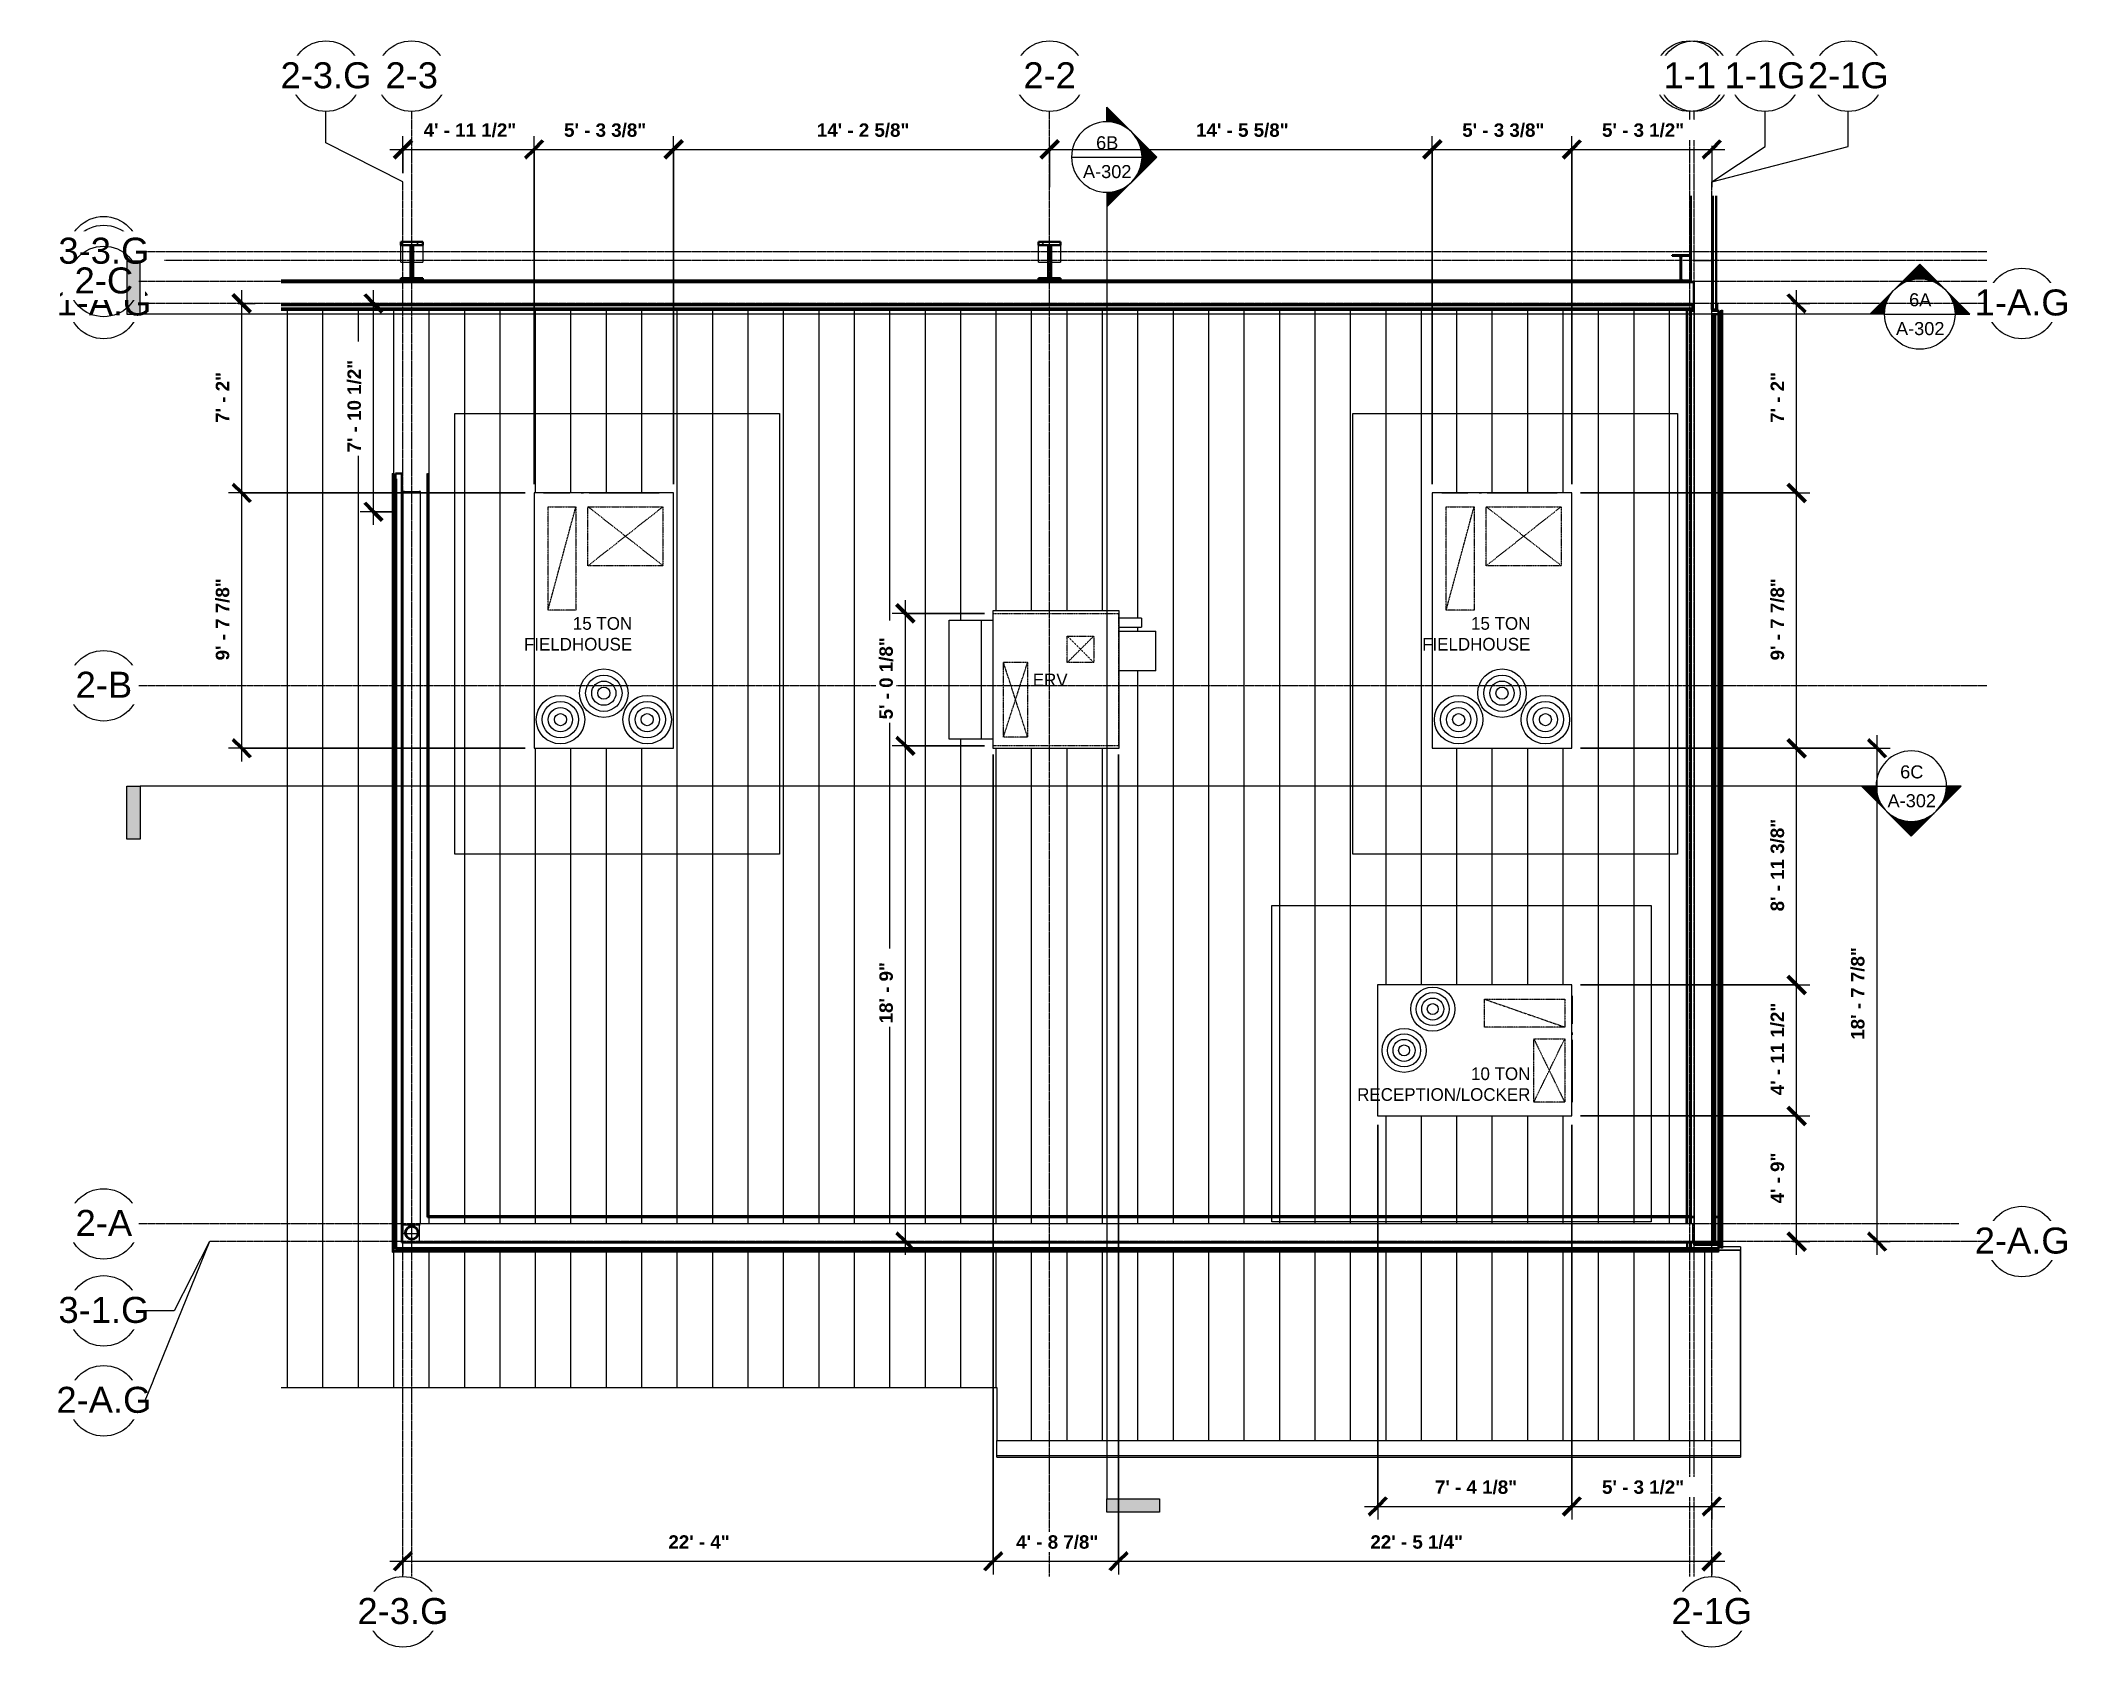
# Model space of a CAD drawing. Header units: inches. Extents: x 21290 to 29398, y -23522 to -20467.
# Drawn here: x 26974 to 27901, y -22979 to -22250 of the extents above; entities that cross this region are included whole.
import ezdxf

# ---------------------------------------------------------------- set-up
doc = ezdxf.new("R2010")
doc.units = ezdxf.units.IN
doc.header["$MEASUREMENT"] = 0
for name, pattern in [('Dash', [0.25, 0.125, -0.125]), ('Grid Line 1_2_', [0.875, 0.5, -0.125, 0.125, -0.125]), ('Hidden', [0.28125, 0.1875, -0.09375])]:
    doc.linetypes.add(name, pattern=pattern)
for name, color, linetype, lineweight in [('A-ANNO-DIMS', 211, 'Continuous', 9), ('A-ANNO-DIMS-64', 211, 'Continuous', 9), ('A-GLAZ-CWMG', 51, 'Continuous', 13), ('A-ROOF', 132, 'Continuous', 13), ('A-ROOF-OTLN', 132, 'Continuous', 9), ('A-ROOF-PATT', 132, 'Continuous', 13), ('A-WALL', 113, 'Continuous', 13), ('A-WALL-PATT', 111, 'Continuous', 25), ('G-ANNO-SYMB', 111, 'Continuous', 9), ('M-EQPM', 50, 'Continuous', 13), ('M-EQPM-HDLN', 50, 'Dash', 9), ('M-EQPM-IDEN', 50, 'Continuous', 9), ('S-BEAM', 12, 'Continuous', 13), ('S-COLS', 52, 'Continuous', 13), ('S-GRID', 1, 'Continuous', 9), ('S-GRID-IDEN', 1, 'Continuous', 9)]:
    doc.layers.add(name, color=color, linetype=linetype, lineweight=lineweight)
doc.styles.add('Arial_2', font='arial.ttf', dxfattribs={"height": 11.802395})
doc.styles.add('Arial_3', font='arial.ttf', dxfattribs={"height": 5.901198})
doc.styles.add('Arial_B', font='arialbd.ttf', dxfattribs={"height": 6.088537})
doc.styles.add('Century Gothic_1', font='GOTHIC.TTF', dxfattribs={"height": 5.748447})
doc.dimstyles.new('OD_Dimension', dxfattribs={"dimscale": 12, "dimtxt": 6, "dimasz": 0.666667, "dimexe": 0.5, "dimexo": 0.333333, "dimgap": 0.333333, "dimtad": 1, "dimdec": 3, "dimrnd": 0.125, "dimzin": 1, "dimdsep": 46, "dimlunit": 4, "dimtxsty": 'Arial_B', "dimblk1": 'OBLIQUE', "dimblk2": 'OBLIQUE', "dimsah": 1, "dimcen": 0.09, "dimdle": 0.5, "dimazin": 0, "dimtfac": 1, "dimtdec": 4, "dimtix": 1, "dimtmove": 0, "dimatfit": 3, "dimfxl": 1, "dimtvp": 1, "dimtfill": 1, "dimfrac": 2, "dimtolj": 1, "dimtzin": 0, "dimlwd": 13, "dimlwe": 13, "dimarcsym": 2})
doc.dimstyles.new('OD_Dimension_1', dxfattribs={"dimscale": 12, "dimtxt": 6, "dimasz": 0.666667, "dimexe": 0.5, "dimexo": 0.333333, "dimgap": 0.333333, "dimtad": 1, "dimdec": 3, "dimrnd": 0.125, "dimzin": 1, "dimdsep": 46, "dimlunit": 4, "dimtxsty": 'Arial_B', "dimblk1": 'OBLIQUE', "dimblk2": 'OBLIQUE', "dimsah": 1, "dimcen": 0.09, "dimdle": 0.5, "dimazin": 0, "dimtfac": 1, "dimtdec": 4, "dimtix": 1, "dimtmove": 0, "dimatfit": 3, "dimfxl": 1, "dimtvp": 1, "dimtfill": 1, "dimfrac": 2, "dimtolj": 1, "dimtzin": 0, "dimlwd": 13, "dimlwe": 13, "dimarcsym": 2})
doc.dimstyles.new('OD_Dimension_2', dxfattribs={"dimscale": 12, "dimtxt": 6, "dimasz": 0.666667, "dimexe": 0.5, "dimexo": 0.333333, "dimgap": 0.333333, "dimtad": 1, "dimdec": 3, "dimrnd": 0.125, "dimzin": 1, "dimdsep": 46, "dimlunit": 4, "dimtxsty": 'Arial_B', "dimblk1": 'OBLIQUE', "dimblk2": 'OBLIQUE', "dimsah": 1, "dimcen": 0.09, "dimdle": 0.5, "dimazin": 0, "dimtfac": 1, "dimtdec": 4, "dimtix": 1, "dimtmove": 0, "dimatfit": 3, "dimfxl": 1, "dimtvp": 1, "dimtfill": 1, "dimfrac": 2, "dimtolj": 1, "dimtzin": 0, "dimlwd": 13, "dimlwe": 13, "dimarcsym": 2})
pattern_1 = [(45, (1450.432, 0), (-6.3356768, 6.3356768), []), (45, (1450.432, 9.6), (-6.3356768, 6.3356768), [])]
pattern_2 = [(225, (27141.822, -22360.053), (6.3356768, -6.3356768), []), (225, (27141.822, -22369.653), (6.3356768, -6.3356768), [])]
pattern_3 = [(225, (27431.322, -22360.053), (6.3356768, -6.3356768), []), (225, (27431.322, -22369.653), (6.3356768, -6.3356768), [])]

msp = doc.modelspace()

# ---------------------------------------------------------------- texts
at = {"layer": 'G-ANNO-SYMB', "char_height": 5.9012, "attachment_point": 2, "line_spacing_factor": 0.938532, "style": 'Arial_3'}
for s, insert, width in [('6B', (27457.4538, -22293.6606), 12.024), ('A-302', (27457.4538, -22306.7514), 26.208), ('6A', (27826.4273, -22364.9109), 12.024), ('A-302', (27826.4273, -22378.0017), 26.208), ('6C', (27822.5962, -22579.1842), 12.528), ('A-302', (27822.5962, -22592.275), 26.208)]:
    msp.add_mtext(s, dxfattribs=dict(at, insert=insert, width=width))
at = {"layer": 'M-EQPM-IDEN', "char_height": 5.74845, "attachment_point": 3, "line_spacing_factor": 0.984117, "style": 'Century Gothic_1'}
for s, insert, width in [('15 TON\\PFIELDHOUSE', (27649.4945, -22511.8901), 53.784), ('ERV', (27439.4945, -22537.5161), 17.28)]:
    msp.add_mtext(s, dxfattribs=dict(at, insert=insert, width=width))

# ---------------------------------------------------------------- blocks, each defined once
blk = doc.blocks.new('Carrier_48TC_Standard_Efficiency_Gas_Heat_Electric_Cooling_Packaged_Rooftop_Unit_3_to_15_nominal_tons - 15 ton 48TC__16-873539-Roof Low - Callout 6')
at = {"layer": 'M-EQPM', "color": 63, "linetype": 'Hidden', "lineweight": 18}
for p, q in [((-105.94, -79.69), (-105.94, 67.69)), ((-105.94, 67.69), (93.94, 67.69)), ((93.94, 67.69), (93.94, -79.69)), ((93.94, -79.69), (-105.94, -79.69))]:
    blk.add_line(p, q, dxfattribs=at)
at = {"layer": 'M-EQPM', "color": 63, "lineweight": 18}
for p, q in [((57.94, 31.69), (-57.94, 31.69)), ((-57.94, 31.69), (-57.94, -31.69)), ((57.94, -31.69), (57.94, 31.69)), ((58.06, 27.31), (57.94, 27.31)), ((58.06, 27.31), (58.06, 15.44)), ((57.94, 15.44), (58.06, 15.44)), ((58.06, 10.34), (57.94, 10.34)), ((57.94, 9.29), (58.06, 9.29)), ((58.06, 10.32), (58.06, 10.34)), ((58.06, 10.34), (58.06, 9.29)), ((58.06, 9.29), (58.06, 9.31)), ((58.06, 6.69), (57.94, 6.69)), ((58.06, 6.69), (58.06, -25.06)), ((57.94, -25.06), (58.06, -25.06)), ((-57.94, -31.69), (57.94, -31.69))]:
    blk.add_line(p, q, dxfattribs=at)
for centre, radius in [((-44.94, 19.69), 11), ((-44.94, 19.69), 8.25), ((-44.94, 19.69), 5.5), ((-44.94, 19.69), 2.75), ((-32.94, 0), 11), ((-32.94, 0), 8.25), ((-32.94, 0), 5.5), ((-32.94, 0), 2.75), ((-44.94, -19.69), 11), ((-44.94, -19.69), 8.25), ((-44.94, -19.69), 5.5), ((-44.94, -19.69), 2.75)]:
    blk.add_circle(centre, radius, dxfattribs=at)
at = {"layer": 'M-EQPM-HDLN', "color": 63, "lineweight": 18}
for p, q in [((4.81, 25.31), (51.69, 12.69)), ((4.81, 12.69), (4.81, 25.31)), ((4.81, 25.31), (51.69, 25.31)), ((51.69, 25.31), (51.69, 12.69)), ((51.69, 12.69), (4.81, 12.69)), ((24.94, -26.81), (51.69, 7.19)), ((24.94, 7.19), (51.69, -26.81)), ((24.94, -26.81), (24.94, 7.19)), ((24.94, 7.19), (51.69, 7.19)), ((51.69, 7.19), (51.69, -26.81)), ((51.69, -26.81), (24.94, -26.81))]:
    blk.add_line(p, q, dxfattribs=at)
blk = doc.blocks.new('Carrier_48TC_Standard_Efficiency_Gas_Heat_Electric_Cooling_Packaged_Rooftop_Unit_3_to_15_nominal_tons - 10 ton 48TC__12-1646492-Roof Low - Callout 6')
at = {"layer": 'M-EQPM', "color": 63, "linetype": 'Hidden', "lineweight": 18}
for p, q in [((-92.06, -75.06), (-92.06, 65.75)), ((-92.06, 65.75), (80.06, 65.75)), ((80.06, 65.75), (80.06, -75.06)), ((-92.06, -77.75), (-92.06, -75.63)), ((80.06, -77.75), (-92.06, -77.75)), ((80.06, -75.62), (80.06, -77.75))]:
    blk.add_line(p, q, dxfattribs=at)
at = {"layer": 'M-EQPM', "color": 63, "lineweight": 18}
for p, q in [((44.06, 29.75), (-44.06, 29.75)), ((-44.06, 29.75), (-44.06, -29.75)), ((44.06, -29.75), (44.06, 29.75)), ((44.19, 24.75), (44.06, 24.75)), ((44.19, 24.75), (44.19, 12.12)), ((44.06, 12.12), (44.19, 12.12)), ((44.19, 8.15), (44.06, 8.15)), ((44.06, 7.1), (44.19, 7.1)), ((44.19, 4.87), (44.06, 4.87)), ((44.19, 8.13), (44.19, 8.15)), ((44.19, 8.15), (44.19, 7.1)), ((44.19, 7.1), (44.19, 7.12)), ((44.19, 4.87), (44.19, -23.5)), ((44.06, -23.5), (44.19, -23.5)), ((-44.06, -29.75), (44.06, -29.75))]:
    blk.add_line(p, q, dxfattribs=at)
for centre, radius in [((-19.06, 18.75), 10), ((-19.06, 18.75), 7.5), ((-19.06, 18.75), 5), ((-19.06, 18.75), 2.5), ((-32.06, 0), 10), ((-32.06, 0), 7.5), ((-32.06, 0), 5), ((-32.06, 0), 2.5)]:
    blk.add_circle(centre, radius, dxfattribs=at)
at = {"layer": 'M-EQPM-HDLN', "color": 63, "lineweight": 18}
for p, q in [((4.44, 23.25), (40.81, 10.62)), ((4.44, 10.62), (4.44, 23.25)), ((4.44, 23.25), (40.81, 23.25)), ((40.81, 23.25), (40.81, 10.62)), ((40.81, 10.62), (4.44, 10.62)), ((26.81, -23.5), (40.81, 5.25)), ((26.81, 5.25), (40.81, -23.5)), ((26.81, -23.5), (26.81, 5.25)), ((26.81, 5.25), (40.81, 5.25)), ((40.81, 5.25), (40.81, -23.5)), ((40.81, -23.5), (26.81, -23.5))]:
    blk.add_line(p, q, dxfattribs=at)
blk = doc.blocks.new('he3xrtf - 115 V Single Phase-880047-Roof Low - Callout 6')
at = {"layer": 'M-EQPM', "color": 63, "lineweight": 18}
for p, q in [((28.63, 31.19), (-28.62, 31.19)), ((-28.62, 31.19), (-28.62, -31.19)), ((28.63, -31.19), (28.63, 31.19)), ((28.63, 27), (33.75, 27)), ((28.63, -27), (28.63, 27)), ((33.75, 27), (48.5, 27)), ((33.75, 27), (33.75, -27)), ((48.5, 27), (48.5, -27)), ((-45.37, -4), (-28.62, -4)), ((-45.37, -4), (-45.37, -22)), ((-28.62, -4), (-28.62, -22)), ((-28.62, -22), (-45.37, -22)), ((-38.75, -27.81), (-38.75, -23.81)), ((-28.62, -23.81), (-38.75, -23.81)), ((-38.75, -27.81), (-28.62, -27.81)), ((33.75, -27), (28.63, -27)), ((48.5, -27), (33.75, -27)), ((-28.62, -31.19), (28.63, -31.19))]:
    blk.add_line(p, q, dxfattribs=at)
at = {"layer": 'M-EQPM-HDLN', "color": 63, "lineweight": 18}
for p, q in [((-28.44, -30.06), (-28.44, 30.06)), ((-28.44, 30.06), (28.44, 30.06)), ((28.44, 30.06), (28.44, -30.06)), ((23.84, 26.09), (12.84, -7.91)), ((12.84, 26.09), (23.84, -7.91)), ((12.84, -7.91), (12.84, 26.09)), ((12.84, 26.09), (23.84, 26.09)), ((23.84, 26.09), (23.84, -7.91)), ((-17.16, -7.78), (-5.16, -19.78)), ((-5.16, -7.78), (-17.16, -19.78)), ((-17.16, -19.78), (-17.16, -7.78)), ((-17.16, -7.78), (-5.16, -7.78)), ((-5.16, -7.78), (-5.16, -19.78)), ((23.84, -7.91), (12.84, -7.91)), ((-5.16, -19.78), (-17.16, -19.78)), ((28.44, -30.06), (-28.44, -30.06))]:
    blk.add_line(p, q, dxfattribs=at)
blk = doc.blocks.new('Rectangular Mullion - Profile_Polycarbonate_Upper and left-1767694-Roof Low - Callout 6')
at = {"layer": 'A-GLAZ-CWMG', "color": 250, "lineweight": 30}
for p, q in [((-2.75, 0.79), (-2.75, 1.29)), ((-2.5, 0.79), (-2.75, 0.79)), ((-0.06, 1.22), (-2.69, 1.22)), ((-2.69, 1.22), (-2.69, 0.85)), ((-2.69, 0.85), (-2.5, 0.85)), ((-2.5, 0.85), (-2.5, 0.79)), ((-0.06, -1.15), (-0.06, 1.22)), ((0, 1.29), (0, -1.21)), ((-2.75, -1.21), (-2.75, -0.79)), ((-2.75, -0.79), (-2.5, -0.79)), ((0, -1.21), (-2.75, -1.21)), ((-2.5, -0.85), (-2.69, -0.85)), ((-2.69, -0.85), (-2.69, -1.15)), ((-2.69, -1.15), (-0.06, -1.15)), ((-2.5, -0.79), (-2.5, -0.85))]:
    blk.add_line(p, q, dxfattribs=at)
blk = doc.blocks.new('Girt_C - 8_D-1755906-Roof Low - Callout 6')
at = {"layer": 'S-BEAM', "color": 63, "lineweight": 18}
for p, q in [((26272.64, -22787.3), (25694.89, -22787.3)), ((25694.89, -22795.12), (25694.89, -22787.49)), ((26272.64, -22787.3), (26272.64, -22787.49)), ((26272.64, -22787.49), (26272.64, -22795.12)), ((25694.89, -22795.3), (25694.89, -22795.12)), ((25694.89, -22795.3), (26272.64, -22795.3)), ((26272.64, -22795.12), (26272.64, -22795.3))]:
    blk.add_line(p, q, dxfattribs=at)
blk = doc.blocks.new('Girt_C - 8_D-1757616-Roof Low - Callout 6')
at = {"layer": 'S-BEAM', "color": 63, "lineweight": 18}
for p, q in [((25687.39, -22455.33), (25687.39, -22787.8)), ((25687.39, -22455.33), (25687.58, -22455.33)), ((25687.58, -22455.33), (25695.2, -22455.33)), ((25695.2, -22455.33), (25695.39, -22455.33)), ((25695.39, -22787.36), (25695.39, -22455.33)), ((25687.58, -22787.8), (25687.39, -22787.8)), ((25695.2, -22787.8), (25687.58, -22787.8))]:
    blk.add_line(p, q, dxfattribs=at)
blk = doc.blocks.new('columns and girder2 - one-1334686-Roof Low - Callout 6')
at = {"layer": 'S-BEAM', "lineweight": 9}
h = blk.add_hatch(dxfattribs=at)
h.set_pattern_fill('FP_25', color=253, style=0, pattern_type=2)
h.set_pattern_definition(pattern_2)
h.paths.add_polyline_path([(0, -1.25), (-5, -1.25), (-5, -2), (5, -2), (5, -1.25)], flags=0)
h.paths.add_polyline_path([(-5, -17.03), (-5, -18.55), (5, -18.55), (5, -17.03)], flags=0)
h = blk.add_hatch(dxfattribs=at)
h.set_pattern_fill('FP_25', color=253, style=0, pattern_type=2)
h.set_pattern_definition(pattern_2)
h.paths.add_polyline_path([(-0.63, -2), (-0.63, -17.03), (0.62, -17.03), (0.62, -2)], flags=0)
at = {"layer": 'S-BEAM', "color": 250, "lineweight": 30}
for p, q in [((-5, -1.25), (-5, -2)), ((-5, -2), (5, -2)), ((0.62, -2), (-0.63, -2)), ((-0.63, -2), (-0.63, -17.03)), ((0.62, -17.03), (0.62, -2)), ((5, -2), (5, -1.25)), ((5, -17.03), (-5, -17.03)), ((-5, -17.03), (-5, -18.55)), ((-5, -18.55), (5, -18.55)), ((-0.63, -17.03), (0.62, -17.03)), ((5, -18.55), (5, -17.03))]:
    blk.add_line(p, q, dxfattribs=at)
at = {"layer": 'S-BEAM', "color": 63, "lineweight": 18}
for p, q in [((-5, -17.03), (-5, -9.2)), ((-0.63, -9.2), (-5, -9.2)), ((5, -9.2), (0.62, -9.2)), ((5, -9.2), (5, -17.03))]:
    blk.add_line(p, q, dxfattribs=at)
blk = doc.blocks.new('columns and girder2 - one-V14-Roof Low - Callout 6')
at = {"layer": 'S-BEAM', "lineweight": 9}
h = blk.add_hatch(dxfattribs=at)
h.set_pattern_fill('FP_26', color=253, style=0, pattern_type=2)
h.set_pattern_definition(pattern_3)
h.paths.add_polyline_path([(5, -1.25), (-5, -1.25), (-5, -2), (5, -2)], flags=0)
h.paths.add_polyline_path([(-5, -17.03), (-5, -18.55), (5, -18.55), (5, -17.03)], flags=0)
h = blk.add_hatch(dxfattribs=at)
h.set_pattern_fill('FP_26', color=253, style=0, pattern_type=2)
h.set_pattern_definition(pattern_3)
h.paths.add_polyline_path([(-0.63, -2), (-0.63, -17.03), (0.62, -17.03), (0.62, -2)], flags=0)
at = {"layer": 'S-BEAM', "color": 250, "lineweight": 30}
for p, q in [((-5, -1.25), (-5, -2)), ((-5, -2), (5, -2)), ((0.62, -2), (-0.63, -2)), ((-0.63, -2), (-0.63, -17.03)), ((0.62, -17.03), (0.62, -2)), ((5, -2), (5, -1.25)), ((5, -17.03), (-5, -17.03)), ((-5, -17.03), (-5, -18.55)), ((-5, -18.55), (5, -18.55)), ((-0.63, -17.03), (0.62, -17.03)), ((5, -18.55), (5, -17.03))]:
    blk.add_line(p, q, dxfattribs=at)
at = {"layer": 'S-BEAM', "color": 63, "lineweight": 18}
for p, q in [((-5, -17.03), (-5, -9.2)), ((-0.63, -9.2), (-5, -9.2)), ((5, -9.2), (0.62, -9.2)), ((5, -9.2), (5, -17.03))]:
    blk.add_line(p, q, dxfattribs=at)
blk = doc.blocks.new('Girt_C - 8_D-1757324-Roof Low - Callout 6')
at = {"layer": 'S-BEAM', "color": 63, "lineweight": 18}
for p, q in [((26273.58, -22350.05), (26281.2, -22350.05)), ((26281.3, -22350.05), (26281.34, -22350.05)), ((26281.39, -22795.3), (26281.39, -22350.05)), ((26273.39, -22359.55), (26273.39, -22795.3)), ((26273.58, -22795.3), (26273.39, -22795.3)), ((26281.2, -22795.3), (26273.58, -22795.3)), ((26281.39, -22795.3), (26281.2, -22795.3))]:
    blk.add_line(p, q, dxfattribs=at)
blk = doc.blocks.new('Girt_C - 8_D-1762565-Roof Low - Callout 6')
at = {"layer": 'S-BEAM', "color": 63, "lineweight": 18}
for p, q in [((25687.97, -22454.93), (25687.39, -22454.95)), ((25687.39, -22454.95), (25687.39, -22455.09)), ((25687.39, -22455.09), (25687.39, -22455.33)), ((25687.5, -22454.95), (25688.04, -22454.94)), ((25687.5, -22455.09), (25687.5, -22454.95)), ((25695.2, -22455.09), (25687.58, -22455.09)), ((25687.58, -22455.1), (25695.2, -22455.1)), ((25688.04, -22454.94), (25687.97, -22454.93)), ((25688.04, -22454.94), (25688.04, -22455.1)), ((25694.82, -22454.93), (25694.75, -22454.94)), ((25694.75, -22454.94), (25695.28, -22454.95)), ((25694.75, -22454.94), (25694.75, -22455.1)), ((25695.39, -22454.95), (25694.82, -22454.93)), ((25695.28, -22454.95), (25695.28, -22455.09)), ((25695.39, -22455.09), (25695.39, -22454.95)), ((25695.39, -22455.33), (25695.39, -22455.09)), ((25687.39, -22787.8), (25687.39, -22791.83)), ((25688.5, -22791.84), (25687.58, -22791.84)), ((25694.05, -22791.84), (25688.73, -22791.84)), ((25694.89, -22791.84), (25694.28, -22791.84))]:
    blk.add_line(p, q, dxfattribs=at)
for centre, major_axis, start_param, end_param in [((25687.58, -22455.09), (0.188, 0), 3.141593, 4.712389), ((25687.58, -22455.09), (0.0782, 0), 3.194692, 4.712389), ((25695.2, -22455.09), (-0.0782, 0), 1.570796, 3.104544), ((25695.2, -22455.09), (0.188, 0), 4.712389, 6.283185), ((25687.58, -22791.83), (0.188, 0), 3.141593, 4.712389)]:
    blk.add_ellipse(centre, major_axis=major_axis, ratio=0.041607, start_param=start_param, end_param=end_param, dxfattribs=at)
blk = doc.blocks.new('Girt_Z - 10_D-1732176-Roof Low - Callout 6')
at = {"layer": 'S-BEAM', "color": 63, "lineweight": 18}
for p, q in [((26271.39, -22359.55), (25632.09, -22359.55)), ((26272.89, -22360.13), (25632.09, -22360.13)), ((26272.89, -22360.2), (25632.09, -22360.2)), ((26272.89, -22359.55), (26272.04, -22359.55)), ((26272.89, -22359.55), (26272.89, -22360.13)), ((26272.89, -22360.13), (26272.89, -22360.2)), ((26272.89, -22360.2), (26272.89, -22369.37)), ((25632.09, -22369.55), (26272.89, -22369.55)), ((26272.89, -22369.37), (26272.89, -22369.55))]:
    blk.add_line(p, q, dxfattribs=at)
blk = doc.blocks.new('Girt_Z - 10_D-1223971-Roof Low - Callout 6')
at = {"layer": 'S-BEAM', "color": 63, "lineweight": 18}
for p, q in [((26271.39, -22320.77), (26271.39, -22359.55)), ((26271.96, -22320.77), (26271.96, -22359.55)), ((26272.04, -22320.77), (26272.04, -22359.55)), ((26281.39, -22359.55), (26281.39, -22320.77)), ((26271.96, -22359.55), (26271.39, -22359.55)), ((26272.04, -22359.55), (26271.96, -22359.55)), ((26281.2, -22359.55), (26272.89, -22359.55)), ((26281.3, -22359.55), (26281.2, -22359.55)), ((26281.39, -22359.55), (26281.34, -22359.55))]:
    blk.add_line(p, q, dxfattribs=at)
blk = doc.blocks.new('Rectangular Mullion - Profile_Polycarbonate_right-1766041-Roof Low - Callout 6')
at = {"layer": 'A-GLAZ-CWMG', "color": 250, "lineweight": 30}
for p, q in [((0, 1.29), (-2.75, 1.29)), ((-2.75, 1.29), (-2.75, 0.79)), ((-2.75, 0.79), (-2.5, 0.79)), ((-2.69, 0.85), (-2.69, 1.22)), ((-2.69, 1.22), (-0.06, 1.22)), ((-2.5, 0.85), (-2.69, 0.85)), ((-2.5, 0.79), (-2.5, 0.85)), ((-0.06, 1.22), (-0.06, -1.15)), ((0, -1.21), (0, 1.29)), ((-2.5, -0.79), (-2.75, -0.79)), ((-2.75, -0.79), (-2.75, -1.21)), ((-2.75, -1.21), (0, -1.21)), ((-2.69, -1.15), (-2.69, -0.85)), ((-2.69, -0.85), (-2.5, -0.85)), ((-0.06, -1.15), (-2.69, -1.15)), ((-2.5, -0.85), (-2.5, -0.79))]:
    blk.add_line(p, q, dxfattribs=at)
blk = doc.blocks.new('HSS-Hollow Structural Section - HSS1-1_2X1-1_2X1_8 - Obsolete-1395972-Roof Low - Callout 6')
at = {"layer": 'S-BEAM', "color": 63, "lineweight": 18}
for p, q in [((26272.64, -22799.17), (26294.39, -22799.17)), ((26285.64, -22797.63), (26284.7, -22797.63)), ((26294.39, -22797.63), (26286.2, -22797.63)), ((26294.39, -22797.63), (26294.39, -22797.67)), ((26294.39, -22797.67), (26294.39, -22797.91)), ((26294.39, -22797.91), (26294.39, -22798.95)), ((26294.39, -22798.95), (26294.39, -22799.17))]:
    blk.add_line(p, q, dxfattribs=at)
blk = doc.blocks.new('Grid - Grid Head - Circle-14747-Roof Low - Callout 6')
at = {"layer": 'S-GRID-IDEN'}
blk.add_circle((0, 0), 0.25, dxfattribs=at)
blk = doc.blocks.new('Section - 3_32_ x 3_8_-18514-Roof Low - Callout 6')
at = {"layer": 'G-ANNO-SYMB'}
blk.add_hatch(color=256, dxfattribs=at).paths.add_polyline_path([(0, 0.375), (0, 0), (-0.09375, 0), (-0.09375, 0.375)], flags=0)
for p, q in [((0, 0.375), (-0.09375, 0.375)), ((-0.09375, 0.375), (-0.09375, 0)), ((0, 0), (0, 0.375)), ((-0.09375, 0), (0, 0))]:
    blk.add_line(p, q, dxfattribs=at)
blk = doc.blocks.new('Section - Section Head - Filled-1526-Roof Low - Callout 6')
at = {"layer": 'G-ANNO-SYMB'}
h = blk.add_hatch(color=256, dxfattribs=at)
edge = h.paths.add_edge_path(flags=0)
edge.add_line((-0.427, 0.177), (-0.25, 0.354))
edge.add_line((-0.25, 0.354), (-0.25, 0.25))
edge.add_arc((-0.25, 0), 0.25, 90, 135)
h = blk.add_hatch(color=256, dxfattribs=at)
edge = h.paths.add_edge_path(flags=0)
edge.add_arc((-0.25, 0), 0.25, 45, 90)
edge.add_line((-0.25, 0.25), (-0.25, 0.354))
edge.add_line((-0.25, 0.354), (-0.073, 0.177))
h = blk.add_hatch(color=256, dxfattribs=at)
edge = h.paths.add_edge_path(flags=0)
edge.add_arc((-0.25, 0), 0.25, 137.9216, 180)
edge.add_line((-0.5, 0), (-0.604, 0))
edge.add_line((-0.604, 0), (-0.436, 0.168))
h = blk.add_hatch(color=256, dxfattribs=at)
edge = h.paths.add_edge_path(flags=0)
edge.add_line((-0.064, 0.168), (0.104, 0))
edge.add_line((0.104, 0), (0, 0))
edge.add_arc((-0.25, 0), 0.25, 0, 42.0784)
for p, q in [((-0.25, 0.354), (-0.604, 0)), ((-0.25, 0.354), (-0.427, 0.177)), ((-0.25, 0.354), (0.104, 0)), ((-0.25, 0.25), (-0.25, 0.354)), ((-0.073, 0.177), (-0.25, 0.354)), ((-0.25, 0.354), (-0.25, 0.25)), ((-0.436, 0.168), (-0.604, 0)), ((0.104, 0), (-0.064, 0.168)), ((-0.604, 0), (-0.5, 0)), ((0, 0), (0.104, 0)), ((-0.5, 0), (-0.604, 0)), ((0, 0), (0.104, 0))]:
    blk.add_line(p, q, dxfattribs=at)
for start, end in [(360, 180), (137.9216, 180), (90, 135), (45, 90), (0, 42.0784), (180, 360)]:
    blk.add_arc((-0.25, 0), 0.25, start, end, dxfattribs=at)
blk = doc.blocks.new('DIMBLOCK1-Roof Low - Callout 6')
at = {"layer": 'A-ANNO-DIMS-64', "lineweight": 13}
for p, q in [((27131.82, -22299.62), (27197.32, -22299.62)), ((27137.82, -22310.37), (27137.82, -22293.62)), ((27137.82, -22299.62), (27137.82, -22310.37)), ((27197.32, -22451.55), (27197.32, -22293.62)), ((27197.32, -22299.62), (27197.32, -22451.55))]:
    blk.add_line(p, q, dxfattribs=at)
at = {"layer": 'A-ANNO-DIMS-64', "lineweight": 50}
for p, q in [((27137.82, -22299.62), (27133.82, -22303.62)), ((27137.82, -22299.62), (27141.82, -22295.62)), ((27197.32, -22299.62), (27193.32, -22303.62)), ((27197.32, -22299.62), (27201.32, -22295.62))]:
    blk.add_line(p, q, dxfattribs=at)
at = {"layer": 'A-ANNO-DIMS-64', "color": 0, "lineweight": 13, "insert": (27147.24, -22287.82), "char_height": 6.0885, "width": 48.8, "attachment_point": 1, "line_spacing_factor": 0.938532, "style": 'Arial_B', "bg_fill": 3, "box_fill_scale": 1.25, "bg_fill_color": 0, "bg_fill_transparency": 0}
blk.add_mtext('4\' - 11 1/2"', dxfattribs=at)
blk = doc.blocks.new('_Oblique')
at = {"color": 0, "linetype": 'ByBlock', "lineweight": -2}
blk.add_line((-0.5, -0.5), (0.5, 0.5), dxfattribs=at)
blk = doc.blocks.new('DIMBLOCK2-Roof Low - Callout 6')
at = {"layer": 'A-ANNO-DIMS-64', "lineweight": 50}
for p, q in [((27197.32, -22299.62), (27193.32, -22303.62)), ((27197.32, -22299.62), (27201.32, -22295.62)), ((27260.7, -22299.62), (27256.7, -22303.62)), ((27260.7, -22299.62), (27264.7, -22295.62))]:
    blk.add_line(p, q, dxfattribs=at)
at = {"layer": 'A-ANNO-DIMS-64', "lineweight": 13}
for p, q in [((27197.32, -22451.55), (27197.32, -22293.62)), ((27197.32, -22299.62), (27260.7, -22299.62)), ((27197.32, -22299.62), (27197.32, -22451.55)), ((27260.7, -22451.55), (27260.7, -22293.62)), ((27260.7, -22299.62), (27260.7, -22451.55))]:
    blk.add_line(p, q, dxfattribs=at)
at = {"layer": 'A-ANNO-DIMS-64', "color": 0, "lineweight": 13, "insert": (27210.96, -22287.82), "char_height": 6.0885, "width": 43.3143, "attachment_point": 1, "line_spacing_factor": 0.938532, "style": 'Arial_B', "bg_fill": 3, "box_fill_scale": 1.25, "bg_fill_color": 0, "bg_fill_transparency": 0}
blk.add_mtext('5\' - 3 3/8"', dxfattribs=at)
blk = doc.blocks.new('DIMBLOCK3-Roof Low - Callout 6')
at = {"layer": 'A-ANNO-DIMS-64', "lineweight": 50}
for p, q in [((27260.7, -22299.62), (27256.7, -22303.62)), ((27260.7, -22299.62), (27264.7, -22295.62)), ((27431.32, -22299.62), (27427.32, -22303.62)), ((27431.32, -22299.62), (27435.32, -22295.62))]:
    blk.add_line(p, q, dxfattribs=at)
at = {"layer": 'A-ANNO-DIMS-64', "lineweight": 13}
for p, q in [((27260.7, -22451.55), (27260.7, -22293.62)), ((27260.7, -22299.62), (27431.32, -22299.62)), ((27260.7, -22299.62), (27260.7, -22451.55)), ((27431.32, -22297.97), (27431.32, -22305.62)), ((27431.32, -22299.62), (27431.32, -22316.82))]:
    blk.add_line(p, q, dxfattribs=at)
at = {"layer": 'A-ANNO-DIMS-64', "color": 0, "lineweight": 13, "insert": (27325.68, -22287.82), "char_height": 6.0885, "width": 48.8, "attachment_point": 1, "line_spacing_factor": 0.938532, "style": 'Arial_B', "bg_fill": 3, "box_fill_scale": 1.25, "bg_fill_color": 0, "bg_fill_transparency": 0}
blk.add_mtext('14\' - 2 5/8"', dxfattribs=at)
blk = doc.blocks.new('DIMBLOCK4-Roof Low - Callout 6')
at = {"layer": 'A-ANNO-DIMS-64', "lineweight": 50}
for p, q in [((27431.32, -22299.62), (27427.32, -22303.62)), ((27431.32, -22299.62), (27435.32, -22295.62)), ((27604.95, -22299.62), (27600.95, -22303.62)), ((27604.95, -22299.62), (27608.95, -22295.62))]:
    blk.add_line(p, q, dxfattribs=at)
at = {"layer": 'A-ANNO-DIMS-64', "lineweight": 13}
for p, q in [((27431.32, -22297.97), (27431.32, -22305.62)), ((27431.32, -22299.62), (27604.95, -22299.62)), ((27431.32, -22299.62), (27431.32, -22316.82)), ((27604.95, -22451.55), (27604.95, -22293.62)), ((27604.95, -22299.62), (27604.95, -22451.55))]:
    blk.add_line(p, q, dxfattribs=at)
at = {"layer": 'A-ANNO-DIMS-64', "color": 0, "lineweight": 13, "insert": (27497.8, -22287.82), "char_height": 6.0885, "width": 48.8, "attachment_point": 1, "line_spacing_factor": 0.938532, "style": 'Arial_B', "bg_fill": 3, "box_fill_scale": 1.25, "bg_fill_color": 0, "bg_fill_transparency": 0}
blk.add_mtext('14\' - 5 5/8"', dxfattribs=at)
blk = doc.blocks.new('DIMBLOCK5-Roof Low - Callout 6')
at = {"layer": 'A-ANNO-DIMS-64', "lineweight": 50}
for p, q in [((27604.95, -22299.62), (27600.95, -22303.62)), ((27604.95, -22299.62), (27608.95, -22295.62)), ((27668.32, -22299.62), (27664.32, -22303.62)), ((27668.32, -22299.62), (27672.32, -22295.62))]:
    blk.add_line(p, q, dxfattribs=at)
at = {"layer": 'A-ANNO-DIMS-64', "lineweight": 13}
for p, q in [((27604.95, -22451.55), (27604.95, -22293.62)), ((27604.95, -22299.62), (27668.32, -22299.62)), ((27604.95, -22299.62), (27604.95, -22451.55)), ((27668.32, -22451.55), (27668.32, -22293.62)), ((27668.32, -22299.62), (27668.32, -22451.55))]:
    blk.add_line(p, q, dxfattribs=at)
at = {"layer": 'A-ANNO-DIMS-64', "color": 0, "lineweight": 13, "insert": (27618.59, -22287.82), "char_height": 6.0885, "width": 43.3143, "attachment_point": 1, "line_spacing_factor": 0.938532, "style": 'Arial_B', "bg_fill": 3, "box_fill_scale": 1.25, "bg_fill_color": 0, "bg_fill_transparency": 0}
blk.add_mtext('5\' - 3 3/8"', dxfattribs=at)
blk = doc.blocks.new('DIMBLOCK6-Roof Low - Callout 6')
at = {"layer": 'A-ANNO-DIMS-64', "lineweight": 50}
for p, q in [((27668.32, -22299.62), (27664.32, -22303.62)), ((27668.32, -22299.62), (27672.32, -22295.62)), ((27731.82, -22299.62), (27727.82, -22303.62)), ((27731.82, -22299.62), (27735.82, -22295.62))]:
    blk.add_line(p, q, dxfattribs=at)
at = {"layer": 'A-ANNO-DIMS-64', "lineweight": 13}
for p, q in [((27668.32, -22451.55), (27668.32, -22293.62)), ((27668.32, -22299.62), (27737.82, -22299.62)), ((27668.32, -22299.62), (27668.32, -22451.55)), ((27731.82, -22297.97), (27731.82, -22305.62)), ((27731.82, -22299.62), (27731.82, -22316.82))]:
    blk.add_line(p, q, dxfattribs=at)
at = {"layer": 'A-ANNO-DIMS-64', "color": 0, "lineweight": 13, "insert": (27682.02, -22287.82), "char_height": 6.0885, "width": 43.3143, "attachment_point": 1, "line_spacing_factor": 0.938532, "style": 'Arial_B', "bg_fill": 3, "box_fill_scale": 1.25, "bg_fill_color": 0, "bg_fill_transparency": 0}
blk.add_mtext('5\' - 3 1/2"', dxfattribs=at)
blk = doc.blocks.new('DIMBLOCK7-Roof Low - Callout 6')
at = {"layer": 'A-ANNO-DIMS-64', "lineweight": 13}
for p, q in [((27672.32, -22738.3), (27776.35, -22738.3)), ((27770.35, -22738.3), (27672.32, -22738.3)), ((27770.35, -22801.3), (27770.35, -22738.3)), ((27768.69, -22795.3), (27776.35, -22795.3)), ((27770.35, -22795.3), (27768.69, -22795.3))]:
    blk.add_line(p, q, dxfattribs=at)
at = {"layer": 'A-ANNO-DIMS-64', "lineweight": 50}
for p, q in [((27770.35, -22738.3), (27766.35, -22734.3)), ((27770.35, -22738.3), (27774.35, -22742.3)), ((27770.35, -22795.3), (27766.35, -22791.3)), ((27770.35, -22795.3), (27774.35, -22799.3))]:
    blk.add_line(p, q, dxfattribs=at)
at = {"layer": 'A-ANNO-DIMS-64', "color": 0, "lineweight": 13, "insert": (27758.54, -22777.99), "char_height": 6.089, "width": 26.8571, "attachment_point": 1, "rotation": 90, "line_spacing_factor": 0.938532, "style": 'Arial_B', "bg_fill": 3, "box_fill_scale": 1.25, "bg_fill_color": 0, "bg_fill_transparency": 0}
blk.add_mtext('4\' - 9"', dxfattribs=at)
blk = doc.blocks.new('DIMBLOCK8-Roof Low - Callout 6')
at = {"layer": 'A-ANNO-DIMS-64', "lineweight": 13}
for p, q in [((27672.32, -22678.8), (27776.35, -22678.8)), ((27770.35, -22678.8), (27672.32, -22678.8)), ((27770.35, -22738.3), (27770.35, -22678.8)), ((27672.32, -22738.3), (27776.35, -22738.3)), ((27770.35, -22738.3), (27672.32, -22738.3))]:
    blk.add_line(p, q, dxfattribs=at)
at = {"layer": 'A-ANNO-DIMS-64', "lineweight": 50}
for p, q in [((27770.35, -22678.8), (27766.35, -22674.8)), ((27770.35, -22678.8), (27774.35, -22682.8)), ((27770.35, -22738.3), (27766.35, -22734.3)), ((27770.35, -22738.3), (27774.35, -22742.3))]:
    blk.add_line(p, q, dxfattribs=at)
at = {"layer": 'A-ANNO-DIMS-64', "color": 0, "lineweight": 13, "insert": (27758.54, -22728.89), "char_height": 6.0885, "width": 48.8, "attachment_point": 1, "rotation": 90, "line_spacing_factor": 0.938532, "style": 'Arial_B', "bg_fill": 3, "box_fill_scale": 1.25, "bg_fill_color": 0, "bg_fill_transparency": 0}
blk.add_mtext('4\' - 11 1/2"', dxfattribs=at)
blk = doc.blocks.new('DIMBLOCK9-Roof Low - Callout 6')
at = {"layer": 'A-ANNO-DIMS-64', "lineweight": 13}
for p, q in [((27672.32, -22571.43), (27776.35, -22571.43)), ((27770.35, -22571.43), (27672.32, -22571.43)), ((27770.35, -22678.8), (27770.35, -22571.43)), ((27672.32, -22678.8), (27776.35, -22678.8)), ((27770.35, -22678.8), (27672.32, -22678.8))]:
    blk.add_line(p, q, dxfattribs=at)
at = {"layer": 'A-ANNO-DIMS-64', "lineweight": 50}
for p, q in [((27770.35, -22571.43), (27766.35, -22567.43)), ((27770.35, -22571.43), (27774.35, -22575.43)), ((27770.35, -22678.8), (27766.35, -22674.8)), ((27770.35, -22678.8), (27774.35, -22682.8))]:
    blk.add_line(p, q, dxfattribs=at)
at = {"layer": 'A-ANNO-DIMS-64', "color": 0, "lineweight": 13, "insert": (27758.54, -22645.45), "char_height": 6.0885, "width": 48.8, "attachment_point": 1, "rotation": 90, "line_spacing_factor": 0.938532, "style": 'Arial_B', "bg_fill": 3, "box_fill_scale": 1.25, "bg_fill_color": 0, "bg_fill_transparency": 0}
blk.add_mtext('8\' - 11 3/8"', dxfattribs=at)
blk = doc.blocks.new('DIMBLOCK10-Roof Low - Callout 6')
at = {"layer": 'A-ANNO-DIMS-64', "lineweight": 13}
for p, q in [((27672.32, -22455.55), (27776.35, -22455.55)), ((27770.35, -22455.55), (27672.32, -22455.55)), ((27770.35, -22571.43), (27770.35, -22455.55)), ((27672.32, -22571.43), (27776.35, -22571.43)), ((27770.35, -22571.43), (27672.32, -22571.43))]:
    blk.add_line(p, q, dxfattribs=at)
at = {"layer": 'A-ANNO-DIMS-64', "lineweight": 50}
for p, q in [((27770.35, -22455.55), (27766.35, -22451.55)), ((27770.35, -22455.55), (27774.35, -22459.55)), ((27770.35, -22571.43), (27766.35, -22567.43)), ((27770.35, -22571.43), (27774.35, -22575.43))]:
    blk.add_line(p, q, dxfattribs=at)
at = {"layer": 'A-ANNO-DIMS-64', "color": 0, "lineweight": 13, "insert": (27758.54, -22531.54), "char_height": 6.0885, "width": 43.3143, "attachment_point": 1, "rotation": 90, "line_spacing_factor": 0.938532, "style": 'Arial_B', "bg_fill": 3, "box_fill_scale": 1.25, "bg_fill_color": 0, "bg_fill_transparency": 0}
blk.add_mtext('9\' - 7 7/8"', dxfattribs=at)
blk = doc.blocks.new('DIMBLOCK11-Roof Low - Callout 6')
at = {"layer": 'A-ANNO-DIMS-64', "lineweight": 50}
for p, q in [((27770.35, -22369.55), (27766.35, -22365.55)), ((27770.35, -22369.55), (27774.35, -22373.55)), ((27770.35, -22455.55), (27766.35, -22451.55)), ((27770.35, -22455.55), (27774.35, -22459.55))]:
    blk.add_line(p, q, dxfattribs=at)
at = {"layer": 'A-ANNO-DIMS-64', "lineweight": 13}
for p, q in [((27770.35, -22455.55), (27770.35, -22363.55)), ((27768.69, -22369.55), (27776.35, -22369.55)), ((27770.35, -22369.55), (27768.69, -22369.55)), ((27672.32, -22455.55), (27776.35, -22455.55)), ((27770.35, -22455.55), (27672.32, -22455.55))]:
    blk.add_line(p, q, dxfattribs=at)
at = {"layer": 'A-ANNO-DIMS-64', "color": 0, "lineweight": 13, "insert": (27758.54, -22423.74), "char_height": 6.089, "width": 26.8571, "attachment_point": 1, "rotation": 90, "line_spacing_factor": 0.938532, "style": 'Arial_B', "bg_fill": 3, "box_fill_scale": 1.25, "bg_fill_color": 0, "bg_fill_transparency": 0}
blk.add_mtext('7\' - 2"', dxfattribs=at)
blk = doc.blocks.new('DIMBLOCK12-Roof Low - Callout 6')
at = {"layer": 'A-ANNO-DIMS-64', "lineweight": 13}
for p, q in [((27401.76, -22570.32), (27359.87, -22570.32)), ((27365.87, -22801.3), (27365.87, -22570.32)), ((27365.87, -22570.32), (27401.76, -22570.32)), ((27364.22, -22795.3), (27371.87, -22795.3)), ((27365.87, -22795.3), (27364.22, -22795.3))]:
    blk.add_line(p, q, dxfattribs=at)
at = {"layer": 'A-ANNO-DIMS-64', "lineweight": 50}
for p, q in [((27365.87, -22570.32), (27361.87, -22566.32)), ((27365.87, -22570.32), (27369.87, -22574.32)), ((27365.87, -22795.3), (27361.87, -22791.3)), ((27365.87, -22795.3), (27369.87, -22799.3))]:
    blk.add_line(p, q, dxfattribs=at)
at = {"layer": 'A-ANNO-DIMS-64', "color": 0, "lineweight": 13, "insert": (27354.07, -22696.29), "char_height": 6.089, "width": 32.3429, "attachment_point": 1, "rotation": 90, "line_spacing_factor": 0.938532, "style": 'Arial_B', "bg_fill": 3, "box_fill_scale": 1.25, "bg_fill_color": 0, "bg_fill_transparency": 0}
blk.add_mtext('18\' - 9"', dxfattribs=at)
blk = doc.blocks.new('DIMBLOCK13-Roof Low - Callout 6')
at = {"layer": 'A-ANNO-DIMS-64', "lineweight": 50}
for p, q in [((27365.87, -22510.2), (27361.87, -22506.2)), ((27365.87, -22510.2), (27369.87, -22514.2)), ((27365.87, -22570.32), (27361.87, -22566.32)), ((27365.87, -22570.32), (27369.87, -22574.32))]:
    blk.add_line(p, q, dxfattribs=at)
at = {"layer": 'A-ANNO-DIMS-64', "lineweight": 13}
for p, q in [((27365.87, -22570.32), (27365.87, -22504.2)), ((27401.76, -22510.2), (27359.87, -22510.2)), ((27365.87, -22510.2), (27401.76, -22510.2)), ((27401.76, -22570.32), (27359.87, -22570.32)), ((27365.87, -22570.32), (27401.76, -22570.32))]:
    blk.add_line(p, q, dxfattribs=at)
at = {"layer": 'A-ANNO-DIMS-64', "color": 0, "lineweight": 13, "insert": (27354.07, -22558.31), "char_height": 6.0885, "width": 43.3143, "attachment_point": 1, "rotation": 90, "line_spacing_factor": 0.938532, "style": 'Arial_B', "bg_fill": 3, "box_fill_scale": 1.25, "bg_fill_color": 0, "bg_fill_transparency": 0}
blk.add_mtext('5\' - 0 1/8"', dxfattribs=at)
blk = doc.blocks.new('DIMBLOCK14-Roof Low - Callout 6')
at = {"layer": 'A-ANNO-DIMS-64', "lineweight": 13}
for p, q in [((27405.76, -22574.32), (27405.76, -22946.41)), ((27405.76, -22940.41), (27405.76, -22574.32)), ((27131.82, -22940.41), (27405.76, -22940.41)), ((27137.82, -22938.75), (27137.82, -22946.41)), ((27137.82, -22940.41), (27137.82, -22938.75))]:
    blk.add_line(p, q, dxfattribs=at)
at = {"layer": 'A-ANNO-DIMS-64', "lineweight": 50}
for p, q in [((27137.82, -22940.41), (27133.82, -22944.41)), ((27137.82, -22940.41), (27141.82, -22936.41)), ((27405.76, -22940.41), (27401.76, -22944.41)), ((27405.76, -22940.41), (27409.76, -22936.41))]:
    blk.add_line(p, q, dxfattribs=at)
at = {"layer": 'A-ANNO-DIMS-64', "color": 0, "lineweight": 13, "insert": (27258.31, -22928.61), "char_height": 6.089, "width": 32.3429, "attachment_point": 1, "line_spacing_factor": 0.938532, "style": 'Arial_B', "bg_fill": 3, "box_fill_scale": 1.25, "bg_fill_color": 0, "bg_fill_transparency": 0}
blk.add_mtext('22\' - 4"', dxfattribs=at)
blk = doc.blocks.new('DIMBLOCK15-Roof Low - Callout 6')
at = {"layer": 'A-ANNO-DIMS-64', "lineweight": 13}
for p, q in [((27405.76, -22574.32), (27405.76, -22946.41)), ((27405.76, -22940.41), (27405.76, -22574.32)), ((27462.63, -22574.32), (27462.63, -22946.41)), ((27462.63, -22940.41), (27462.63, -22574.32)), ((27405.76, -22940.41), (27462.63, -22940.41))]:
    blk.add_line(p, q, dxfattribs=at)
at = {"layer": 'A-ANNO-DIMS-64', "lineweight": 50}
for p, q in [((27405.76, -22940.41), (27401.76, -22944.41)), ((27405.76, -22940.41), (27409.76, -22936.41)), ((27462.63, -22940.41), (27458.63, -22944.41)), ((27462.63, -22940.41), (27466.63, -22936.41))]:
    blk.add_line(p, q, dxfattribs=at)
at = {"layer": 'A-ANNO-DIMS-64', "color": 0, "lineweight": 13, "insert": (27416.15, -22928.61), "char_height": 6.0885, "width": 43.3143, "attachment_point": 1, "line_spacing_factor": 0.938532, "style": 'Arial_B', "bg_fill": 3, "box_fill_scale": 1.25, "bg_fill_color": 0, "bg_fill_transparency": 0}
blk.add_mtext('4\' - 8 7/8"', dxfattribs=at)
blk = doc.blocks.new('DIMBLOCK16-Roof Low - Callout 6')
at = {"layer": 'A-ANNO-DIMS-64', "lineweight": 13}
for p, q in [((27462.63, -22574.32), (27462.63, -22946.41)), ((27462.63, -22940.41), (27462.63, -22574.32)), ((27462.63, -22940.41), (27737.82, -22940.41)), ((27731.82, -22938.75), (27731.82, -22946.41)), ((27731.82, -22940.41), (27731.82, -22938.75))]:
    blk.add_line(p, q, dxfattribs=at)
at = {"layer": 'A-ANNO-DIMS-64', "lineweight": 50}
for p, q in [((27462.63, -22940.41), (27458.63, -22944.41)), ((27462.63, -22940.41), (27466.63, -22936.41)), ((27731.82, -22940.41), (27727.82, -22944.41)), ((27731.82, -22940.41), (27735.82, -22936.41))]:
    blk.add_line(p, q, dxfattribs=at)
at = {"layer": 'A-ANNO-DIMS-64', "color": 0, "lineweight": 13, "insert": (27576.9, -22928.61), "char_height": 6.0885, "width": 48.8, "attachment_point": 1, "line_spacing_factor": 0.938532, "style": 'Arial_B', "bg_fill": 3, "box_fill_scale": 1.25, "bg_fill_color": 0, "bg_fill_transparency": 0}
blk.add_mtext('22\' - 5 1/4"', dxfattribs=at)
blk = doc.blocks.new('DIMBLOCK17-Roof Low - Callout 6')
at = {"layer": 'A-ANNO-DIMS-64', "lineweight": 50}
for p, q in [((27124.48, -22369.55), (27120.48, -22365.55)), ((27124.48, -22369.55), (27128.48, -22373.55)), ((27124.48, -22464.08), (27120.48, -22460.08)), ((27124.48, -22464.08), (27128.48, -22468.08))]:
    blk.add_line(p, q, dxfattribs=at)
at = {"layer": 'A-ANNO-DIMS-64', "lineweight": 13}
for p, q in [((27124.48, -22470.08), (27124.48, -22363.55)), ((27122.82, -22369.55), (27130.48, -22369.55)), ((27124.48, -22369.55), (27122.82, -22369.55)), ((27134.82, -22464.08), (27118.48, -22464.08)), ((27124.48, -22464.08), (27134.82, -22464.08))]:
    blk.add_line(p, q, dxfattribs=at)
at = {"layer": 'A-ANNO-DIMS-64', "color": 0, "lineweight": 13, "insert": (27112.67, -22437.15), "char_height": 6.0885, "width": 48.8, "attachment_point": 1, "rotation": 90, "line_spacing_factor": 0.938532, "style": 'Arial_B', "bg_fill": 3, "box_fill_scale": 1.25, "bg_fill_color": 0, "bg_fill_transparency": 0}
blk.add_mtext('7\' - 10 1/2"', dxfattribs=at)
blk = doc.blocks.new('DIMBLOCK18-Roof Low - Callout 6')
at = {"layer": 'A-ANNO-DIMS-64', "lineweight": 13}
for p, q in [((27580.2, -22742.3), (27580.2, -22921.5)), ((27580.2, -22915.5), (27580.2, -22742.3)), ((27668.32, -22742.3), (27668.32, -22921.5)), ((27668.32, -22915.5), (27668.32, -22742.3)), ((27574.2, -22915.5), (27668.32, -22915.5))]:
    blk.add_line(p, q, dxfattribs=at)
at = {"layer": 'A-ANNO-DIMS-64', "lineweight": 50}
for p, q in [((27580.2, -22915.5), (27584.2, -22911.5)), ((27668.32, -22915.5), (27672.32, -22911.5)), ((27580.2, -22915.5), (27576.2, -22919.5)), ((27668.32, -22915.5), (27664.32, -22919.5))]:
    blk.add_line(p, q, dxfattribs=at)
at = {"layer": 'A-ANNO-DIMS-64', "color": 0, "lineweight": 13, "insert": (27606.21, -22903.7), "char_height": 6.0885, "width": 43.3143, "attachment_point": 1, "line_spacing_factor": 0.938532, "style": 'Arial_B', "bg_fill": 3, "box_fill_scale": 1.25, "bg_fill_color": 0, "bg_fill_transparency": 0}
blk.add_mtext('7\' - 4 1/8"', dxfattribs=at)
blk = doc.blocks.new('DIMBLOCK19-Roof Low - Callout 6')
at = {"layer": 'A-ANNO-DIMS-64', "lineweight": 13}
for p, q in [((27668.32, -22742.3), (27668.32, -22921.5)), ((27668.32, -22915.5), (27668.32, -22742.3)), ((27731.82, -22913.85), (27731.82, -22921.5)), ((27731.82, -22915.5), (27731.82, -22913.85)), ((27668.32, -22915.5), (27737.82, -22915.5))]:
    blk.add_line(p, q, dxfattribs=at)
at = {"layer": 'A-ANNO-DIMS-64', "lineweight": 50}
for p, q in [((27668.32, -22915.5), (27672.32, -22911.5)), ((27731.82, -22915.5), (27735.82, -22911.5)), ((27668.32, -22915.5), (27664.32, -22919.5)), ((27731.82, -22915.5), (27727.82, -22919.5))]:
    blk.add_line(p, q, dxfattribs=at)
at = {"layer": 'A-ANNO-DIMS-64', "color": 0, "lineweight": 13, "insert": (27682.02, -22903.7), "char_height": 6.0885, "width": 43.3143, "attachment_point": 1, "line_spacing_factor": 0.938532, "style": 'Arial_B', "bg_fill": 3, "box_fill_scale": 1.25, "bg_fill_color": 0, "bg_fill_transparency": 0}
blk.add_mtext('5\' - 3 1/2"', dxfattribs=at)
blk = doc.blocks.new('DIMBLOCK20-Roof Low - Callout 6')
at = {"layer": 'A-ANNO-DIMS-64', "lineweight": 13}
for p, q in [((27193.32, -22455.55), (27058.71, -22455.55)), ((27064.71, -22577.43), (27064.71, -22455.55)), ((27064.71, -22455.55), (27193.32, -22455.55)), ((27193.32, -22571.43), (27058.71, -22571.43)), ((27064.71, -22571.43), (27193.32, -22571.43))]:
    blk.add_line(p, q, dxfattribs=at)
at = {"layer": 'A-ANNO-DIMS-64', "lineweight": 50}
for p, q in [((27064.71, -22455.55), (27060.71, -22451.55)), ((27064.71, -22455.55), (27068.71, -22459.55)), ((27064.71, -22571.43), (27060.71, -22567.43)), ((27064.71, -22571.43), (27068.71, -22575.43))]:
    blk.add_line(p, q, dxfattribs=at)
at = {"layer": 'A-ANNO-DIMS-64', "color": 0, "lineweight": 13, "insert": (27052.91, -22531.54), "char_height": 6.0885, "width": 43.3143, "attachment_point": 1, "rotation": 90, "line_spacing_factor": 0.938532, "style": 'Arial_B', "bg_fill": 3, "box_fill_scale": 1.25, "bg_fill_color": 0, "bg_fill_transparency": 0}
blk.add_mtext('9\' - 7 7/8"', dxfattribs=at)
blk = doc.blocks.new('DIMBLOCK21-Roof Low - Callout 6')
at = {"layer": 'A-ANNO-DIMS-64', "lineweight": 50}
for p, q in [((27064.71, -22369.55), (27060.71, -22365.55)), ((27064.71, -22369.55), (27068.71, -22373.55)), ((27064.71, -22455.55), (27060.71, -22451.55)), ((27064.71, -22455.55), (27068.71, -22459.55))]:
    blk.add_line(p, q, dxfattribs=at)
at = {"layer": 'A-ANNO-DIMS-64', "lineweight": 13}
for p, q in [((27064.71, -22455.55), (27064.71, -22363.55)), ((27063.05, -22369.55), (27070.71, -22369.55)), ((27064.71, -22369.55), (27063.05, -22369.55)), ((27193.32, -22455.55), (27058.71, -22455.55)), ((27064.71, -22455.55), (27193.32, -22455.55))]:
    blk.add_line(p, q, dxfattribs=at)
at = {"layer": 'A-ANNO-DIMS-64', "color": 0, "lineweight": 13, "insert": (27052.91, -22423.74), "char_height": 6.089, "width": 26.8571, "attachment_point": 1, "rotation": 90, "line_spacing_factor": 0.938532, "style": 'Arial_B', "bg_fill": 3, "box_fill_scale": 1.25, "bg_fill_color": 0, "bg_fill_transparency": 0}
blk.add_mtext('7\' - 2"', dxfattribs=at)
blk = doc.blocks.new('DIMBLOCK22-Roof Low - Callout 6')
at = {"layer": 'A-ANNO-DIMS-64', "lineweight": 13}
for p, q in [((27672.32, -22571.43), (27812.82, -22571.43)), ((27806.82, -22571.43), (27672.32, -22571.43)), ((27806.82, -22801.3), (27806.82, -22565.43)), ((27805.16, -22795.3), (27812.82, -22795.3)), ((27806.82, -22795.3), (27805.16, -22795.3))]:
    blk.add_line(p, q, dxfattribs=at)
at = {"layer": 'A-ANNO-DIMS-64', "lineweight": 50}
for p, q in [((27806.82, -22571.43), (27802.82, -22567.43)), ((27806.82, -22571.43), (27810.82, -22575.43)), ((27806.82, -22795.3), (27802.82, -22791.3)), ((27806.82, -22795.3), (27810.82, -22799.3))]:
    blk.add_line(p, q, dxfattribs=at)
at = {"layer": 'A-ANNO-DIMS-64', "color": 0, "lineweight": 13, "insert": (27795.02, -22703.7), "char_height": 6.0885, "width": 48.8, "attachment_point": 1, "rotation": 90, "line_spacing_factor": 0.938532, "style": 'Arial_B', "bg_fill": 3, "box_fill_scale": 1.25, "bg_fill_color": 0, "bg_fill_transparency": 0}
blk.add_mtext('18\' - 7 7/8"', dxfattribs=at)

# ---------------------------------------------------------------- hatches: boundary and pattern name
at = {"layer": 'A-ROOF-PATT', "lineweight": 9}
h = msp.add_hatch(dxfattribs=at)
h.set_pattern_fill('FP_20', color=43, style=0, pattern_type=2)
h.set_pattern_definition([(90, (1450.73, -40.069), (-16.082, 1e-15), [])])
h.paths.add_polyline_path([(27437.3415, -22885.6153), (27744.8221, -22885.6153), (27744.8221, -22799.1778), (27723.0721, -22799.1778), (27723.0721, -22798.6153), (27134.5096, -22798.6153), (27134.5096, -22446.6778), (27137.3221, -22446.6778), (27137.3221, -22795.8028), (27720.1346, -22795.8028), (27720.1346, -22795.3028), (27145.3221, -22795.2777), (27145.3221, -22791.8404), (27144.7152, -22791.8404), (27144.5891, -22792.4578), (27143.9435, -22793.4241), (27142.9702, -22794.0744), (27141.8221, -22794.3028), (27140.6672, -22794.0698), (27139.7008, -22793.4241), (27139.0505, -22792.4509), (27138.9291, -22791.8404), (27137.8221, -22791.8326), (27137.8473, -22454.9527), (27138.4681, -22454.9356), (27138.4681, -22455.0933), (27145.1773, -22455.0933), (27145.1773, -22454.9357), (27145.8221, -22454.9544), (27145.8221, -22787.3028), (27720.1346, -22787.3028), (27720.1346, -22784.1778), (27148.9471, -22784.1778), (27148.9471, -22446.6778), (27149.5096, -22446.6778), (27149.5096, -22783.6153), (27720.1346, -22783.6153), (27720.1346, -22372.8028), (27082.5255, -22372.8028), (27082.5255, -22861.6153), (27407.3221, -22861.6153), (27407.3221, -22885.6153)], flags=0)
h.paths.add_polyline_path([(27725.6295, -22800.1153), (27133.0096, -22800.1153), (27133.0096, -22446.6778), (27133.5721, -22446.6778), (27133.5721, -22799.5528), (27734.8221, -22799.5528), (27734.8221, -22800.1153)], flags=0)
h.paths.add_polyline_path([(27722.3221, -22795.8028), (27722.3221, -22795.3028), (27720.6971, -22795.3028), (27720.6971, -22795.8028)], flags=0)
h.paths.add_polyline_path([(27141.8221, -22794.0698), (27142.881, -22793.8592), (27143.7787, -22793.2594), (27144.3785, -22792.3617), (27144.4822, -22791.8404), (27139.1646, -22791.8533), (27139.2658, -22792.3617), (27139.8656, -22793.2594), (27140.7633, -22793.8592)], flags=0)
h.paths.add_polyline_path([(27720.6971, -22787.3028), (27722.3221, -22787.3028), (27722.3221, -22784.1778), (27720.6971, -22784.1778)], flags=0)
h.paths.add_polyline_path([(27722.3221, -22783.6153), (27722.3221, -22372.9278), (27723.0721, -22372.9278), (27723.0721, -22372.8028), (27720.6971, -22372.8028), (27720.6971, -22783.6153)], flags=0)
h.paths.add_polyline_path([(27603.6615, -22738.3028), (27580.1971, -22738.3028), (27580.1971, -22678.8028), (27668.3221, -22678.8028), (27668.3221, -22683.8028), (27668.4471, -22683.8028), (27668.4471, -22696.4278), (27668.3221, -22696.4278), (27668.3221, -22700.4222), (27668.4471, -22700.4222), (27668.4471, -22701.4334), (27668.3221, -22701.4334), (27668.3221, -22703.6778), (27668.4471, -22703.6778), (27668.4471, -22732.0528), (27668.3221, -22732.0528), (27668.3221, -22738.3028), (27614.7495, -22738.3028)], flags=0)
h.paths.add_polyline_path([(27437.3415, -22571.4467), (27405.5721, -22571.4278), (27405.5721, -22567.2592), (27385.6971, -22567.2592), (27385.6971, -22513.2592), (27405.5721, -22513.2592), (27405.5721, -22509.0717), (27462.8221, -22509.0717), (27462.8221, -22512.4487), (27472.9471, -22512.4487), (27472.9471, -22516.4487), (27462.8221, -22516.4487), (27462.8221, -22518.2592), (27479.5721, -22518.2592), (27479.5721, -22536.2592), (27462.8221, -22536.2592), (27462.8221, -22571.4467)], flags=0)
h.paths.add_polyline_path([(27245.8104, -22571.4278), (27197.3221, -22571.4278), (27197.3221, -22455.5528), (27201.6971, -22455.5528), (27201.6971, -22455.4278), (27213.5721, -22455.4278), (27213.5721, -22455.5528), (27218.6915, -22455.5528), (27218.6915, -22455.4278), (27219.7027, -22455.4278), (27219.7027, -22455.5528), (27222.3221, -22455.5528), (27222.3221, -22455.4278), (27254.0721, -22455.4278), (27254.0721, -22455.5528), (27260.6971, -22455.5528), (27260.6971, -22571.4278), (27245.9159, -22571.4278)], flags=0)
h.paths.add_polyline_path([(27645.0644, -22571.4278), (27604.9471, -22571.4278), (27604.9471, -22455.5528), (27609.3221, -22455.5528), (27609.3221, -22455.4278), (27621.1971, -22455.4278), (27621.1971, -22455.5528), (27626.3165, -22455.5528), (27626.3165, -22455.4278), (27627.3277, -22455.4278), (27627.3277, -22455.5528), (27629.9471, -22455.5528), (27629.9471, -22455.4278), (27661.6971, -22455.4278), (27661.6971, -22455.5528), (27668.3221, -22455.5528), (27668.3221, -22571.4278), (27645.2034, -22571.4278)], flags=0)
at = {"layer": 'A-WALL-PATT', "lineweight": 9}
h = msp.add_hatch(dxfattribs=at)
h.set_pattern_fill('FP_22', color=253, style=0, pattern_type=2)
h.set_pattern_definition([(0, (1450.432, 0), (10.24, 2.56), [0.845, -6.835, 0.845, -6.835, -40.96]), (0, (1450.432, 0), (10.24, 2.56), [-15.36, 0.845, -14.515, 0.845, -6.835, -17.92]), (0, (1450.432, 0), (10.24, 2.56), [-38.4, 0.845, -4.275, 0.845, -11.955]), (120, (1454.272, 1.28), (-7.33702503, 7.58810013), [0.845, -6.835, 0.845, -6.835, -40.96]), (120, (1454.272, 1.28), (-7.33702503, 7.58810013), [-15.36, 0.845, -14.515, 0.845, -6.835, -17.92]), (120, (1454.272, 1.28), (-7.33702503, 7.58810013), [-38.4, 0.845, -4.275, 0.845, -11.955]), (240, (1455.552, 6.4), (-2.90297497, -10.14810013), [0.845, -6.835, 0.845, -6.835, -40.96]), (240, (1455.552, 6.4), (-2.90297497, -10.14810013), [-15.36, 0.845, -14.515, 0.845, -6.835, -17.92]), (240, (1455.552, 6.4), (-2.90297497, -10.14810013), [-38.4, 0.845, -4.275, 0.845, -11.955])])
h.paths.add_polyline_path([(27731.8221, -22796.8028), (27732.3221, -22796.8028), (27732.3221, -22374.4278), (27731.8221, -22374.4278), (27731.8221, -22795.3028)], flags=0)
h = msp.add_hatch(dxfattribs=at)
h.set_pattern_fill('FP_21', color=253, style=0, pattern_type=2)
h.set_pattern_definition([(0, (1450.432, 0), (0, 8), []), (90, (1450.432, 0), (-8, 5e-16), [])])
h.paths.add_polyline_path([(27732.3221, -22796.8028), (27733.3221, -22796.8028), (27733.3221, -22374.4278), (27732.3221, -22374.4278), (27732.3221, -22778.0585)], flags=0)
h = msp.add_hatch(dxfattribs=at)
h.set_pattern_fill('FP_23', color=253, style=0, pattern_type=2)
h.set_pattern_definition([(161.57, (1450.752, 0.32), (-2.560496185, -0.000537386), [0, -18.214, 2.022, 0]), (18.43, (1450.112, 0.32), (-2.560496185, 0.000537386), [0, -18.214, 2.022, 0]), (108.43, (1450.752, 0.32), (1.27922091, -6.400876726), [6.07, -14.166]), (71.57, (1450.112, 0.32), (1.27922091, 6.400876726), [6.07, -14.166])])
h.paths.add_polyline_path([(27731.6346, -22796.8028), (27731.8221, -22796.8028), (27731.8221, -22795.3028), (27723.8221, -22795.3028), (27723.8221, -22796.8028), (27731.6342, -22796.8028)], flags=0)
at = {"layer": 'S-COLS', "lineweight": 9}
h = msp.add_hatch(dxfattribs=at)
h.set_pattern_fill('FP_24', color=253, style=0, pattern_type=2)
h.set_pattern_definition(pattern_1)
h.paths.add_polyline_path([(27713.8221, -22359.5528), (27721.8221, -22359.5528), (27721.8221, -22359.1192), (27718.6581, -22359.1192), (27718.1692, -22358.9167), (27717.9667, -22358.4278), (27717.9667, -22348.6778), (27718.1692, -22348.1889), (27718.6581, -22347.9864), (27721.8221, -22347.9864), (27721.8221, -22347.5528), (27713.8221, -22347.5528), (27713.8221, -22347.9864), (27716.9862, -22347.9864), (27717.4751, -22348.1889), (27717.6776, -22348.6778), (27717.6776, -22358.4278), (27717.4751, -22358.9167), (27716.9862, -22359.1192), (27713.8221, -22359.1192)], flags=0)
h = msp.add_hatch(dxfattribs=at)
h.set_pattern_fill('FP_24', color=253, style=0, pattern_type=2)
h.set_pattern_definition(pattern_1)
h.paths.add_polyline_path([(27141.8221, -22794.3028), (27142.9702, -22794.0744), (27143.9435, -22793.4241), (27144.5938, -22792.4509), (27144.8221, -22791.3028), (27144.5938, -22790.1548), (27143.9435, -22789.1815), (27142.9702, -22788.5312), (27141.8221, -22788.3028), (27140.6741, -22788.5312), (27139.7008, -22789.1815), (27139.0505, -22790.1548), (27138.8221, -22791.3028), (27139.0505, -22792.4509), (27139.7008, -22793.4241), (27140.6741, -22794.0744)], flags=0)
h.paths.add_polyline_path([(27141.8221, -22794.0698), (27140.7633, -22793.8592), (27139.8656, -22793.2594), (27139.2658, -22792.3617), (27139.0551, -22791.3028), (27139.2658, -22790.2439), (27139.8656, -22789.3462), (27140.7633, -22788.7464), (27141.8221, -22788.5358), (27142.881, -22788.7464), (27143.7787, -22789.3462), (27144.3785, -22790.2439), (27144.5891, -22791.3028), (27144.3785, -22792.3617), (27143.7787, -22793.2594), (27142.881, -22793.8592)], flags=0)

# ---------------------------------------------------------------- linework, layer by layer
at = {"layer": 'A-ROOF', "color": 63, "lineweight": 18}
for p, q in [((27723.0721, -22372.9278), (27723.0721, -22372.8028)), ((27723.0721, -22799.1778), (27723.0721, -22798.6105)), ((27744.8221, -22799.1778), (27723.0721, -22799.1778)), ((27744.8221, -22799.1778), (27744.8221, -22885.6153)), ((27082.5255, -22861.6153), (27407.3221, -22861.6153)), ((27407.3221, -22861.6153), (27407.3221, -22885.6153)), ((27407.3221, -22885.6153), (27744.8221, -22885.6153))]:
    msp.add_line(p, q, dxfattribs=at)
at = {"layer": 'A-ROOF-OTLN', "color": 63, "lineweight": 18}
for p, q in [((27407.3221, -22893.1646), (27407.3221, -22885.6153)), ((27744.8221, -22885.6778), (27407.3221, -22885.6778)), ((27744.8221, -22885.6153), (27744.8221, -22893.1646)), ((27744.8221, -22892.5528), (27407.3221, -22892.5528)), ((27407.3221, -22893.1646), (27744.8221, -22893.1646))]:
    msp.add_line(p, q, dxfattribs=at)
at = {"layer": 'A-WALL', "color": 250, "lineweight": 30}
for p, q in [((27732.3221, -22320.7665), (27732.3221, -22372.2403)), ((27733.8969, -22372.2403), (27733.8969, -22320.7665)), ((27723.0096, -22370.3028), (27082.5255, -22370.3028)), ((27082.5255, -22371.8776), (27723.0096, -22371.8776)), ((27720.6971, -22372.5528), (27720.6346, -22372.5528)), ((27720.6346, -22372.5528), (27720.6346, -22787.3028)), ((27720.6971, -22372.9278), (27720.6346, -22372.9278)), ((27720.6971, -22787.3028), (27720.6971, -22372.5528)), ((27722.3221, -22372.9278), (27722.3221, -22787.3028)), ((27723.8221, -22372.9278), (27722.3221, -22372.9278)), ((27723.0096, -22371.8776), (27723.0096, -22370.3028)), ((27735.1346, -22372.9278), (27731.8221, -22372.9278)), ((27734.8221, -22374.4278), (27731.8221, -22374.4278)), ((27732.3221, -22372.2403), (27733.8969, -22372.2403)), ((27732.3221, -22796.8028), (27732.3221, -22374.4278)), ((27733.3221, -22796.8028), (27733.3221, -22374.4278)), ((27734.8221, -22798.6153), (27734.8221, -22372.9278)), ((27735.1346, -22798.3028), (27735.1346, -22372.9278)), ((27736.1346, -22372.5528), (27736.0721, -22372.5528)), ((27736.0721, -22372.5528), (27736.0721, -22798.3028)), ((27736.1346, -22372.9278), (27736.0721, -22372.9278)), ((27736.1346, -22798.3028), (27736.1346, -22372.5528)), ((27133.5721, -22446.6778), (27133.5096, -22446.6778)), ((27133.5096, -22446.6778), (27133.5096, -22799.6153)), ((27133.5721, -22799.5528), (27133.5721, -22446.6778)), ((27137.3221, -22446.6778), (27134.5096, -22446.6778)), ((27134.5096, -22446.6778), (27134.5096, -22798.6153)), ((27134.8221, -22449.1778), (27134.5096, -22449.1778)), ((27134.8221, -22449.1778), (27134.8221, -22798.3028)), ((27137.3221, -22795.8028), (27137.3221, -22446.6778)), ((27149.0096, -22446.6778), (27148.9471, -22446.6778)), ((27148.9471, -22446.6778), (27148.9471, -22784.1778)), ((27149.0096, -22784.1153), (27149.0096, -22446.6778)), ((27149.0096, -22784.1153), (27148.9471, -22784.1778)), ((27148.9471, -22784.1778), (27723.8235, -22784.1778)), ((27723.8235, -22784.1153), (27149.0096, -22784.1153)), ((27734.8221, -22784.1153), (27731.8208, -22784.1153)), ((27731.8208, -22784.1778), (27734.8221, -22784.1778)), ((27133.5721, -22799.5528), (27133.5096, -22799.6153)), ((27133.5096, -22799.6153), (27734.8221, -22799.6153)), ((27734.8221, -22799.5528), (27133.5721, -22799.5528)), ((27134.5096, -22798.6153), (27734.8221, -22798.6153)), ((27735.1346, -22798.3028), (27134.8221, -22798.3028)), ((27734.8221, -22795.8028), (27137.3221, -22795.8028)), ((27720.6346, -22795.3027), (27720.6346, -22798.3028)), ((27720.6346, -22797.9903), (27720.6971, -22797.9903)), ((27720.6971, -22798.3028), (27720.6971, -22795.3027)), ((27722.3221, -22795.3028), (27722.3221, -22798.3028)), ((27723.8221, -22796.8028), (27723.8221, -22795.3028)), ((27723.8221, -22796.8028), (27734.8221, -22796.8028)), ((27731.8221, -22796.8028), (27731.8221, -22795.3028)), ((27732.3221, -22798.6153), (27732.3221, -22798.3028)), ((27734.8221, -22799.6153), (27734.8221, -22799.5528)), ((27736.0721, -22797.9903), (27736.1346, -22797.9903)), ((27736.0721, -22798.3028), (27736.1346, -22798.3028))]:
    msp.add_line(p, q, dxfattribs=at)
at = {"layer": 'A-WALL', "color": 63, "lineweight": 18}
for p, q in [((27082.5255, -22358.8028), (27717.5223, -22358.8028)), ((27718.122, -22358.8028), (27721.8222, -22358.8028)), ((27720.1346, -22372.8028), (27082.5255, -22372.8028)), ((27720.1346, -22372.5528), (27720.1346, -22783.6153)), ((27720.1346, -22372.5528), (27720.6346, -22372.5528)), ((27720.1346, -22372.9278), (27720.6346, -22372.9278)), ((27723.8221, -22372.8028), (27720.6971, -22372.8028)), ((27736.1346, -22372.5528), (27736.6346, -22372.5528)), ((27736.1346, -22372.9278), (27736.6346, -22372.9278)), ((27736.6346, -22372.5528), (27736.6346, -22798.3028)), ((27133.0096, -22446.6778), (27133.0096, -22800.1153)), ((27133.0096, -22446.6778), (27133.5096, -22446.6778)), ((27149.0096, -22446.6778), (27149.5096, -22446.6778)), ((27149.5096, -22446.6778), (27149.5096, -22783.6153)), ((27149.0096, -22784.1153), (27149.5096, -22783.6153)), ((27720.1346, -22783.6153), (27149.5096, -22783.6153)), ((27720.1346, -22787.3028), (27720.1346, -22784.1762)), ((27722.3221, -22783.6153), (27720.6971, -22783.6153)), ((27133.0096, -22800.1153), (27133.5096, -22799.6153)), ((27734.8221, -22800.1153), (27133.0096, -22800.1153)), ((27720.1346, -22795.8028), (27720.1346, -22795.3027)), ((27734.8221, -22799.6153), (27734.8221, -22800.1153)), ((27736.6346, -22797.9903), (27736.1346, -22797.9903)), ((27736.6346, -22798.3028), (27736.1346, -22798.3028))]:
    msp.add_line(p, q, dxfattribs=at)
at = {"layer": 'G-ANNO-SYMB'}
for p, q in [((27441.2489, -22303.1066), (27473.2489, -22303.1066)), ((27457.2489, -22319.1066), (27457.2489, -22912.0694)), ((27806.3913, -22588.6303), (27018.5433, -22588.6303)), ((27806.3913, -22588.6303), (27838.3913, -22588.6303))]:
    msp.add_line(p, q, dxfattribs=at)
at = {"layer": 'S-COLS', "color": 250, "lineweight": 30}
for p, q in [((27721.8221, -22347.5528), (27713.8221, -22347.5528)), ((27713.8221, -22347.5528), (27713.8221, -22347.9864)), ((27713.8221, -22347.9864), (27716.9862, -22347.9864)), ((27717.6776, -22348.6778), (27717.6776, -22358.4278)), ((27717.9667, -22358.4278), (27717.9667, -22348.6778)), ((27718.6581, -22347.9864), (27721.8221, -22347.9864)), ((27716.9862, -22359.1192), (27713.8221, -22359.1192)), ((27713.8221, -22359.1192), (27713.8221, -22359.5528)), ((27721.8221, -22359.1192), (27718.6581, -22359.1192))]:
    msp.add_line(p, q, dxfattribs=at)
for centre, radius, start, end in [((27716.9862, -22348.6778), 0.6914, 0, 90), ((27718.6581, -22348.6778), 0.6914, 90, 180), ((27716.9862, -22358.4278), 0.6914, 270, 0), ((27718.6581, -22358.4278), 0.6914, 180, 270), ((27141.8221, -22791.3028), 3, 0, 180), ((27141.8221, -22791.3028), 3, 180, 0), ((27141.8221, -22791.3028), 2.767, 0, 180), ((27141.8221, -22791.3028), 2.767, 180, 0)]:
    msp.add_arc(centre, radius, start, end, dxfattribs=at)
at = {"layer": 'S-GRID'}
for p, q in [((27102.8923, -22296.7181), (27102.8923, -22282.3743)), ((27756.0088, -22298.3743), (27756.0088, -22282.3743)), ((27793.7931, -22298.3743), (27793.7931, -22282.3743)), ((27137.8221, -22314.3743), (27102.8923, -22296.7181)), ((27731.8221, -22314.3743), (27756.0088, -22298.3743)), ((27731.8221, -22314.3743), (27793.7931, -22298.3743))]:
    msp.add_line(p, q, dxfattribs=at)
at = {"layer": 'S-GRID', "linetype": 'Grid Line 1_2_'}
for p, q in [((27141.8221, -22947.3692), (27141.8221, -22282.3743)), ((27141.8221, -22947.3692), (27141.8221, -22282.3743)), ((27431.3221, -22947.3692), (27431.3221, -22282.3743)), ((27431.3221, -22947.3692), (27431.3221, -22282.3743)), ((27721.8221, -22947.3692), (27721.8221, -22282.3743)), ((27723.8221, -22947.3692), (27723.8221, -22282.3743)), ((27137.8221, -22947.3692), (27137.8221, -22314.3743)), ((27731.8221, -22947.3692), (27731.8221, -22314.3743)), ((27731.8221, -22947.3692), (27731.8221, -22314.3743)), ((27856.615, -22795.3028), (27050.0433, -22795.3028))]:
    msp.add_line(p, q, dxfattribs=at)

# ---------------------------------------------------------------- block references
at = {"layer": 'A-GLAZ-CWMG', "color": 63, "lineweight": 18}
msp.add_blockref('Rectangular Mullion - Profile_Polycarbonate_right-1766041-Roof Low - Callout 6', (27723.0721, -22371.0902), dxfattribs=at)
at = {"layer": 'A-GLAZ-CWMG', "color": 63, "lineweight": 18, "extrusion": (0, 0, -1), "rotation": 269.9999999999958}
msp.add_blockref('Rectangular Mullion - Profile_Polycarbonate_Upper and left-1767694-Roof Low - Callout 6', (-27733.1095, -22372.3028), dxfattribs=at)
at = {"layer": 'G-ANNO-SYMB', "xscale": 63.99999999999997, "yscale": 63.99999999999997, "zscale": 63.99999999999997}
for p, rotation in [((27457.2489, -22319.1066), 269.9999999999996), ((27806.3913, -22588.6303), 180)]:
    msp.add_blockref('Section - Section Head - Filled-1526-Roof Low - Callout 6', p, dxfattribs=dict(at, rotation=rotation))
at = {"layer": 'G-ANNO-SYMB', "extrusion": (0, 0, -1), "xscale": 63.99999999999997, "yscale": 63.99999999999997, "zscale": 63.99999999999997}
for p, rotation in [((-27018.5433, -22588.6303), 180), ((-27457.2489, -22912.0694), 90.00000000000053)]:
    msp.add_blockref('Section - 3_32_ x 3_8_-18514-Roof Low - Callout 6', p, dxfattribs=dict(at, rotation=rotation))
at = {"layer": 'M-EQPM', "color": 63, "lineweight": 18}
for name, p, rotation in [('Carrier_48TC_Standard_Efficiency_Gas_Heat_Electric_Cooling_Packaged_Rooftop_Unit_3_to_15_nominal_tons - 15 ton 48TC__16-873539-Roof Low - Callout 6', (27229.0096, -22513.4903), 89.99999999999962), ('Carrier_48TC_Standard_Efficiency_Gas_Heat_Electric_Cooling_Packaged_Rooftop_Unit_3_to_15_nominal_tons - 15 ton 48TC__16-873539-Roof Low - Callout 6', (27636.6346, -22513.4903), 89.99999999999999), ('he3xrtf - 115 V Single Phase-880047-Roof Low - Callout 6', (27434.1971, -22540.2592), 180)]:
    msp.add_blockref(name, p, dxfattribs=dict(at, rotation=rotation))
msp.add_blockref('Carrier_48TC_Standard_Efficiency_Gas_Heat_Electric_Cooling_Packaged_Rooftop_Unit_3_to_15_nominal_tons - 10 ton 48TC__12-1646492-Roof Low - Callout 6', (27624.2596, -22708.5528), dxfattribs=at)
at = {"layer": 'S-BEAM', "color": 63, "lineweight": 18}
for name in ['Girt_Z - 10_D-1223971-Roof Low - Callout 6', 'Girt_C - 8_D-1757324-Roof Low - Callout 6', 'Girt_Z - 10_D-1732176-Roof Low - Callout 6', 'Girt_C - 8_D-1762565-Roof Low - Callout 6', 'Girt_C - 8_D-1757616-Roof Low - Callout 6', 'Girt_C - 8_D-1755906-Roof Low - Callout 6', 'HSS-Hollow Structural Section - HSS1-1_2X1-1_2X1_8 - Obsolete-1395972-Roof Low - Callout 6']:
    msp.add_blockref(name, (1450.4319, 0), dxfattribs=at)
at = {"layer": 'S-BEAM', "color": 63, "lineweight": 18, "rotation": 180}
for name, p in [('columns and girder2 - one-1334686-Roof Low - Callout 6', (27141.8221, -22360.0528)), ('columns and girder2 - one-V14-Roof Low - Callout 6', (27431.3221, -22360.0528))]:
    msp.add_blockref(name, p, dxfattribs=at)
at = {"layer": 'S-GRID-IDEN', "xscale": 63.99999999999997, "yscale": 63.99999999999997, "zscale": 63.99999999999997}
for p in [(27102.8923, -22266.3743), (27141.8221, -22266.3743), (27431.3221, -22266.3743), (27756.0088, -22266.3743), (27137.8221, -22963.3692), (27731.8221, -22963.3692)]:
    msp.add_blockref('Grid - Grid Head - Circle-14747-Roof Low - Callout 6', p, dxfattribs=at)
for p, rotation in [((27002.0433, -22350.0528), 90), ((27872.615, -22369.5528), 90), ((27002.0433, -22543.0528), 90), ((27002.0433, -22787.3028), 90), ((27872.615, -22795.3028), 89.99999999999982), ((27002.0433, -22826.7742), 90), ((27002.0433, -22867.5829), 89.99999999999982)]:
    msp.add_blockref('Grid - Grid Head - Circle-14747-Roof Low - Callout 6', p, dxfattribs=dict(at, rotation=rotation))

msp.set_redraw_order([(e.dxf.handle, doc.entitydb.next_handle()) for e in msp.query("TEXT MTEXT ATTDEF DIMENSION ARC_DIMENSION")])  # texts and dimensions are drawn at this point

# ---------------------------------------------------------------- next in the draw order: texts
at = {"layer": 'S-GRID-IDEN', "char_height": 11.8024, "attachment_point": 2, "line_spacing_factor": 0.938532, "style": 'Arial_2', "bg_fill": 3, "box_fill_scale": 1.25, "bg_fill_color": 0, "bg_fill_transparency": 0}
for s, insert, width in [('1-3', (27141.8191, -22260.0831), 28.368), ('1-2', (27431.3191, -22260.0831), 28.368), ('1-1G', (27756.0057, -22260.0831), 43.632), ('3-3', (27002.1083, -22343.6996), 28.368), ('3-2', (27002.1083, -22536.6996), 28.368), ('3-1', (27002.1083, -22780.9496), 28.368), ('3-1.G', (27002.1083, -22820.421), 49.104), ('2-A.G', (27002.1083, -22861.2297), 51.264), ('2-3.G', (27137.8191, -22957.0779), 49.104), ('2-1G', (27731.8191, -22957.0779), 43.632)]:
    msp.add_mtext(s, dxfattribs=dict(at, insert=insert, width=width))

# ---------------------------------------------------------------- next in the draw order: linework, layer by layer
at = {"layer": 'S-GRID', "linetype": 'Grid Line 1_2_'}
for p, q in [((27856.615, -22350.0528), (27018.0433, -22350.0528)), ((27856.615, -22543.0528), (27018.0433, -22543.0528)), ((27856.615, -22787.3028), (27018.0433, -22787.3028))]:
    msp.add_line(p, q, dxfattribs=at)
at = {"layer": 'S-GRID'}
for p, q in [((27050.0433, -22795.3028), (27034.0433, -22826.7742)), ((27034.0433, -22826.7742), (27018.0433, -22826.7742)), ((27020.718, -22867.5829), (27018.0433, -22867.5829))]:
    msp.add_line(p, q, dxfattribs=at)

# ---------------------------------------------------------------- next in the draw order: block references
at = {"layer": 'S-GRID-IDEN', "xscale": 63.99999999999997, "yscale": 63.99999999999997, "zscale": 63.99999999999997}
for p in [(27141.8221, -22266.3743), (27431.3221, -22266.3743), (27723.8221, -22266.3743), (27793.7931, -22266.3743)]:
    msp.add_blockref('Grid - Grid Head - Circle-14747-Roof Low - Callout 6', p, dxfattribs=at)
for p, rotation in [((27002.0433, -22346.0528), 90), ((27002.0433, -22543.0528), 89.99999999999982), ((27002.0433, -22787.3028), 89.99999999999982)]:
    msp.add_blockref('Grid - Grid Head - Circle-14747-Roof Low - Callout 6', p, dxfattribs=dict(at, rotation=rotation))

# ---------------------------------------------------------------- next in the draw order: texts
at = {"layer": 'S-GRID-IDEN', "char_height": 11.8024, "attachment_point": 2, "line_spacing_factor": 0.938532, "style": 'Arial_2', "bg_fill": 3, "box_fill_scale": 1.25, "bg_fill_color": 0, "bg_fill_transparency": 0}
for s, insert, width in [('2-3', (27141.8191, -22260.0831), 28.368), ('2-2', (27431.3191, -22260.0831), 28.368), ('2-1', (27723.8191, -22260.0831), 28.368), ('2-1G', (27793.7901, -22260.0831), 43.632), ('3-3.G', (27002.1083, -22339.6996), 49.104), ('2-B', (27002.1083, -22536.6996), 30.528), ('2-A', (27002.1083, -22780.9496), 30.528)]:
    msp.add_mtext(s, dxfattribs=dict(at, insert=insert, width=width))

# ---------------------------------------------------------------- next in the draw order: linework, layer by layer
at = {"layer": 'S-GRID', "linetype": 'Grid Line 1_2_'}
for p, q in [((27856.615, -22346.0528), (27018.0433, -22346.0528)), ((27856.615, -22543.0528), (27018.0433, -22543.0528)), ((27856.615, -22787.3028), (27018.0433, -22787.3028))]:
    msp.add_line(p, q, dxfattribs=at)
at = {"layer": 'S-GRID'}
msp.add_line((27050.0433, -22795.3028), (27020.718, -22867.5829), dxfattribs=at)

# ---------------------------------------------------------------- next in the draw order: block references
at = {"layer": 'S-GRID-IDEN', "xscale": 63.99999999999997, "yscale": 63.99999999999997, "zscale": 63.99999999999997}
msp.add_blockref('Grid - Grid Head - Circle-14747-Roof Low - Callout 6', (27721.8221, -22266.3743), dxfattribs=at)
at = {"layer": 'S-GRID-IDEN', "xscale": 63.99999999999997, "yscale": 63.99999999999997, "zscale": 63.99999999999997, "rotation": 90}
msp.add_blockref('Grid - Grid Head - Circle-14747-Roof Low - Callout 6', (27002.0433, -22359.5528), dxfattribs=at)

# ---------------------------------------------------------------- next in the draw order: texts
at = {"layer": 'S-GRID-IDEN', "insert": (27102.8892, -22260.0831), "char_height": 11.8024, "width": 49.104, "attachment_point": 2, "line_spacing_factor": 0.938532, "style": 'Arial_2', "bg_fill": 3, "box_fill_scale": 1.25, "bg_fill_color": 0, "bg_fill_transparency": 0}
msp.add_mtext('2-3.G', dxfattribs=at)

# ---------------------------------------------------------------- next in the draw order: texts
at = {"layer": 'S-GRID-IDEN', "char_height": 11.8024, "attachment_point": 2, "line_spacing_factor": 0.938532, "style": 'Arial_2', "bg_fill": 3, "box_fill_scale": 1.25, "bg_fill_color": 0, "bg_fill_transparency": 0}
for s, insert, width in [('1-1', (27721.8191, -22260.0831), 28.368), ('1-A', (27002.1083, -22353.1996), 30.528), ('2-A.G', (27872.68, -22788.9496), 51.264)]:
    msp.add_mtext(s, dxfattribs=dict(at, insert=insert, width=width))

# ---------------------------------------------------------------- next in the draw order: linework, layer by layer
at = {"layer": 'S-GRID', "linetype": 'Grid Line 1_2_'}
for p, q in [((27856.615, -22359.5528), (27018.0433, -22359.5528)), ((27856.615, -22795.3028), (27050.0433, -22795.3028))]:
    msp.add_line(p, q, dxfattribs=at)

# ---------------------------------------------------------------- next in the draw order: block references
at = {"layer": 'S-GRID-IDEN', "xscale": 63.99999999999997, "yscale": 63.99999999999997, "zscale": 63.99999999999997, "rotation": 90}
msp.add_blockref('Grid - Grid Head - Circle-14747-Roof Low - Callout 6', (27002.0433, -22369.5528), dxfattribs=at)

# ---------------------------------------------------------------- next in the draw order: texts
at = {"layer": 'S-GRID-IDEN', "char_height": 11.8024, "width": 51.264, "attachment_point": 2, "line_spacing_factor": 0.938532, "style": 'Arial_2', "bg_fill": 3, "box_fill_scale": 1.25, "bg_fill_color": 0, "bg_fill_transparency": 0}
for insert in [(27002.1083, -22363.1996), (27872.68, -22363.1996)]:
    msp.add_mtext('1-A.G', dxfattribs=dict(at, insert=insert))

# ---------------------------------------------------------------- next in the draw order: dimensions: what is measured, and where the dimension line sits
at = {"layer": 'A-ANNO-DIMS', "lineweight": 13}
for base, p1, p2, override, picture, middle in [((27365.8724, -22570.3217), (27360.2155, -22795.3028), (27405.7596, -22570.3217), {"dimpost": '<>', "dimfxl": 229.544707}, 'DIMBLOCK12-Roof Low - Callout 6', (27358.7617, -22682.8122)), ((27770.3464, -22738.3028), (27764.6895, -22795.3028), (27668.3221, -22738.3028), {"dimpost": '<>', "dimfxl": 111.962805}, 'DIMBLOCK7-Roof Low - Callout 6', (27763.2356, -22766.8028))]:
    dim = msp.add_linear_dim(base=base, p1=p1, p2=p2, angle=90, dimstyle='OD_Dimension', override=override, dxfattribs=at)
    dim.commit()
    dim.dimension.update_dxf_attribs({"geometry": picture, "text_midpoint": middle})

# ---------------------------------------------------------------- next in the draw order: linework, layer by layer
at = {"layer": 'G-ANNO-SYMB'}
for q in [(27018.5433, -22374.357), (27842.2224, -22374.357)]:
    msp.add_line((27810.2224, -22374.357), q, dxfattribs=at)
at = {"layer": 'S-GRID', "linetype": 'Grid Line 1_2_'}
msp.add_line((27856.615, -22369.5528), (27018.0433, -22369.5528), dxfattribs=at)

# ---------------------------------------------------------------- next in the draw order: block references
at = {"layer": 'G-ANNO-SYMB', "extrusion": (0, 0, -1), "xscale": 63.99999999999997, "yscale": 63.99999999999997, "zscale": 63.99999999999997}
msp.add_blockref('Section - Section Head - Filled-1526-Roof Low - Callout 6', (-27810.2224, -22374.357), dxfattribs=at)
at = {"layer": 'S-GRID-IDEN', "xscale": 63.99999999999997, "yscale": 63.99999999999997, "zscale": 63.99999999999997, "rotation": 89.99999999999982}
msp.add_blockref('Grid - Grid Head - Circle-14747-Roof Low - Callout 6', (27002.0433, -22359.5528), dxfattribs=at)

# ---------------------------------------------------------------- next in the draw order: dimensions: what is measured, and where the dimension line sits
at = {"layer": 'A-ANNO-DIMS', "lineweight": 13}
for base, p1, p2, override, picture, middle in [((27365.8724, -22510.1967), (27405.7596, -22570.3217), (27405.7596, -22510.1967), {"dimpost": '<>', "dimfxl": 60.125}, 'DIMBLOCK13-Roof Low - Callout 6', (27358.7222, -22540.2592)), ((27770.3464, -22678.8028), (27668.3221, -22738.3028), (27668.3221, -22678.8028), {"dimpost": '<>', "dimfxl": 59.5}, 'DIMBLOCK8-Roof Low - Callout 6', (27763.1983, -22708.5528))]:
    dim = msp.add_linear_dim(base=base, p1=p1, p2=p2, angle=90, dimstyle='OD_Dimension', override=override, dxfattribs=at)
    dim.commit()
    dim.dimension.update_dxf_attribs({"geometry": picture, "text_midpoint": middle})

# ---------------------------------------------------------------- next in the draw order: texts
at = {"layer": 'S-GRID-IDEN', "insert": (27002.1083, -22353.1996), "char_height": 11.8024, "width": 31.536, "attachment_point": 2, "line_spacing_factor": 0.938532, "style": 'Arial_2', "bg_fill": 3, "box_fill_scale": 1.25, "bg_fill_color": 0, "bg_fill_transparency": 0}
msp.add_mtext('2-C', dxfattribs=at)

# ---------------------------------------------------------------- next in the draw order: dimensions: what is measured, and where the dimension line sits
at = {"layer": 'A-ANNO-DIMS', "lineweight": 13}
dim = msp.add_linear_dim(base=(27405.7596455958, -22940.4109008435), p1=(27137.8221455958, -22934.754046594), p2=(27405.7596455958, -22570.3216867133), dimstyle='OD_Dimension', override={"dimpost": '<>', "dimfxl": 452.328917}, dxfattribs=at)
dim.commit()
dim.dimension.update_dxf_attribs({"geometry": 'DIMBLOCK14-Roof Low - Callout 6', "text_midpoint": (27271.7908955958, -22933.3541727305)})
dim = msp.add_linear_dim(base=(27770.3464, -22571.4278), p1=(27668.3221, -22678.8028), p2=(27668.3221, -22571.4278), angle=90, dimstyle='OD_Dimension', override={"dimpost": '<>', "dimfxl": 107.375}, dxfattribs=at)
dim.commit()
dim.dimension.update_dxf_attribs({"geometry": 'DIMBLOCK9-Roof Low - Callout 6', "text_midpoint": (27763.1962, -22625.1153)})

# ---------------------------------------------------------------- next in the draw order: linework, layer by layer
at = {"layer": 'S-GRID', "linetype": 'Grid Line 1_2_'}
msp.add_line((27856.615, -22359.5528), (27018.0433, -22359.5528), dxfattribs=at)

# ---------------------------------------------------------------- next in the draw order: block references
at = {"layer": 'G-ANNO-SYMB', "xscale": 63.99999999999997, "yscale": 63.99999999999997, "zscale": 63.99999999999997}
msp.add_blockref('Section - 3_32_ x 3_8_-18514-Roof Low - Callout 6', (27018.5433, -22374.357), dxfattribs=at)

# ---------------------------------------------------------------- next in the draw order: dimensions: what is measured, and where the dimension line sits
at = {"layer": 'A-ANNO-DIMS', "lineweight": 13}
dim = msp.add_linear_dim(base=(27462.6346, -22940.4109), p1=(27405.7596, -22570.3217), p2=(27462.6346, -22570.3217), dimstyle='OD_Dimension', override={"dimpost": '<>', "dimfxl": 56.875}, dxfattribs=at)
dim.commit()
dim.dimension.update_dxf_attribs({"geometry": 'DIMBLOCK15-Roof Low - Callout 6', "text_midpoint": (27434.1971, -22933.2607)})

# ---------------------------------------------------------------- next in the draw order: dimensions: what is measured, and where the dimension line sits
dim = msp.add_linear_dim(base=(27197.3221, -22299.6225), p1=(27137.8221, -22314.3743), p2=(27197.3221, -22455.5528), dimstyle='OD_Dimension', override={"dimpost": '<>', "dimfxl": 153.204483}, dxfattribs=at)
dim.commit()
dim.dimension.update_dxf_attribs({"geometry": 'DIMBLOCK1-Roof Low - Callout 6', "text_midpoint": (27167.5721, -22292.4744)})

# ---------------------------------------------------------------- next in the draw order: dimensions: what is measured, and where the dimension line sits
dim = msp.add_linear_dim(base=(27260.6971, -22299.6225), p1=(27197.3221, -22455.5528), p2=(27260.6971, -22455.5528), dimstyle='OD_Dimension', override={"dimpost": '<>', "dimfxl": 63.375}, dxfattribs=at)
dim.commit()
dim.dimension.update_dxf_attribs({"geometry": 'DIMBLOCK2-Roof Low - Callout 6', "text_midpoint": (27229.0096, -22292.4723)})
dim = msp.add_linear_dim(base=(27124.4752, -22369.5528), p1=(27138.8221, -22464.0766), p2=(27118.8183, -22369.5528), angle=90, dimstyle='OD_Dimension_2', override={"dimpost": '<>', "dimfxl": 96.617314}, dxfattribs=at)
dim.commit()
dim.dimension.update_dxf_attribs({"geometry": 'DIMBLOCK17-Roof Low - Callout 6', "text_midpoint": (27117.3271, -22416.8147)})

# ---------------------------------------------------------------- next in the draw order: dimensions: what is measured, and where the dimension line sits
dim = msp.add_linear_dim(base=(27431.3221, -22299.6225), p1=(27260.6971, -22455.5528), p2=(27431.3221, -22293.9656), dimstyle='OD_Dimension_1', override={"dimpost": '<>', "dimfxl": 234.996399}, dxfattribs=at)
dim.commit()
dim.dimension.update_dxf_attribs({"geometry": 'DIMBLOCK3-Roof Low - Callout 6', "text_midpoint": (27346.0096, -22292.4723)})
dim = msp.add_linear_dim(base=(27064.7089, -22455.5528), p1=(27197.3221, -22571.4278), p2=(27197.3221, -22455.5528), angle=90, dimstyle='OD_Dimension', override={"dimpost": '<>', "dimfxl": 115.875}, dxfattribs=at)
dim.commit()
dim.dimension.update_dxf_attribs({"geometry": 'DIMBLOCK20-Roof Low - Callout 6', "text_midpoint": (27057.5587, -22513.4903)})

# ---------------------------------------------------------------- next in the draw order: texts
at = {"layer": 'M-EQPM-IDEN', "insert": (27241.8695, -22511.8901), "char_height": 5.74845, "width": 53.784, "attachment_point": 3, "line_spacing_factor": 0.984117, "style": 'Century Gothic_1'}
msp.add_mtext('15 TON\\PFIELDHOUSE', dxfattribs=at)

# ---------------------------------------------------------------- next in the draw order: dimensions: what is measured, and where the dimension line sits
at = {"layer": 'A-ANNO-DIMS', "lineweight": 13}
dim = msp.add_linear_dim(base=(27604.9471, -22299.6225), p1=(27431.3221, -22293.9656), p2=(27604.9471, -22455.5528), dimstyle='OD_Dimension_2', override={"dimpost": '<>', "dimfxl": 237.183595}, dxfattribs=at)
dim.commit()
dim.dimension.update_dxf_attribs({"geometry": 'DIMBLOCK4-Roof Low - Callout 6', "text_midpoint": (27518.1346, -22292.4723)})
dim = msp.add_linear_dim(base=(27064.7089, -22369.5528), p1=(27197.3221, -22455.5528), p2=(27059.0521, -22369.5528), angle=90, dimstyle='OD_Dimension', override={"dimpost": '<>', "dimfxl": 162.833089}, dxfattribs=at)
dim.commit()
dim.dimension.update_dxf_attribs({"geometry": 'DIMBLOCK21-Roof Low - Callout 6', "text_midpoint": (27057.6522, -22412.5528)})

# ---------------------------------------------------------------- next in the draw order: dimensions: what is measured, and where the dimension line sits
dim = msp.add_linear_dim(base=(27668.3221, -22299.6225), p1=(27604.9471, -22455.5528), p2=(27668.3221, -22455.5528), dimstyle='OD_Dimension', override={"dimpost": '<>', "dimfxl": 63.375}, dxfattribs=at)
dim.commit()
dim.dimension.update_dxf_attribs({"geometry": 'DIMBLOCK5-Roof Low - Callout 6', "text_midpoint": (27636.6346, -22292.4723)})

# ---------------------------------------------------------------- next in the draw order: dimensions: what is measured, and where the dimension line sits
dim = msp.add_linear_dim(base=(27731.8221, -22299.6225), p1=(27668.3221, -22455.5528), p2=(27731.8221, -22293.9656), dimstyle='OD_Dimension', override={"dimpost": '<>', "dimfxl": 173.616437}, dxfattribs=at)
dim.commit()
dim.dimension.update_dxf_attribs({"geometry": 'DIMBLOCK6-Roof Low - Callout 6', "text_midpoint": (27700.0721, -22292.4744)})

# ---------------------------------------------------------------- next in the draw order: dimensions: what is measured, and where the dimension line sits
dim = msp.add_linear_dim(base=(27770.3464, -22455.5528), p1=(27668.3221, -22571.4278), p2=(27668.3221, -22455.5528), angle=90, dimstyle='OD_Dimension', override={"dimpost": '<>', "dimfxl": 115.875}, dxfattribs=at)
dim.commit()
dim.dimension.update_dxf_attribs({"geometry": 'DIMBLOCK10-Roof Low - Callout 6', "text_midpoint": (27763.1962, -22513.4903)})

# ---------------------------------------------------------------- next in the draw order: dimensions: what is measured, and where the dimension line sits
dim = msp.add_linear_dim(base=(27770.3464, -22369.5528), p1=(27668.3221, -22455.5528), p2=(27764.6895, -22369.5528), angle=90, dimstyle='OD_Dimension', override={"dimpost": '<>', "dimfxl": 129.161409}, dxfattribs=at)
dim.commit()
dim.dimension.update_dxf_attribs({"geometry": 'DIMBLOCK11-Roof Low - Callout 6', "text_midpoint": (27763.2896, -22412.5528)})
dim = msp.add_linear_dim(base=(27731.8221455958, -22940.4109008435), p1=(27462.6346455958, -22570.3216867133), p2=(27731.8221455958, -22934.754046594), dimstyle='OD_Dimension', override={"dimpost": '<>', "dimfxl": 453.070475}, dxfattribs=at)
dim.commit()
dim.dimension.update_dxf_attribs({"geometry": 'DIMBLOCK16-Roof Low - Callout 6', "text_midpoint": (27597.2283955958, -22933.2628031402)})

# ---------------------------------------------------------------- next in the draw order: texts
at = {"layer": 'M-EQPM-IDEN', "insert": (27649.4945, -22716.2618), "char_height": 5.748447, "width": 91.368, "attachment_point": 3, "line_spacing_factor": 0.984117, "style": 'Century Gothic_1'}
msp.add_mtext('10 TON\\PRECEPTION/LOCKER', dxfattribs=at)

# ---------------------------------------------------------------- next in the draw order: dimensions: what is measured, and where the dimension line sits
at = {"layer": 'A-ANNO-DIMS', "lineweight": 13}
dim = msp.add_linear_dim(base=(27668.3221, -22915.5021), p1=(27580.1971, -22738.3028), p2=(27668.3221, -22738.3028), dimstyle='OD_Dimension', override={"dimpost": '<>', "dimfxl": 88.125}, dxfattribs=at)
dim.commit()
dim.dimension.update_dxf_attribs({"geometry": 'DIMBLOCK18-Roof Low - Callout 6', "text_midpoint": (27624.2596, -22908.3519)})

# ---------------------------------------------------------------- next in the draw order: dimensions: what is measured, and where the dimension line sits
dim = msp.add_linear_dim(base=(27731.8221, -22915.5021), p1=(27668.3221, -22738.3028), p2=(27731.8221, -22909.8452), dimstyle='OD_Dimension', override={"dimpost": '<>', "dimfxl": 182.918167}, dxfattribs=at)
dim.commit()
dim.dimension.update_dxf_attribs({"geometry": 'DIMBLOCK19-Roof Low - Callout 6', "text_midpoint": (27700.0721, -22908.354)})

# ---------------------------------------------------------------- next in the draw order: dimensions: what is measured, and where the dimension line sits
dim = msp.add_linear_dim(base=(27806.82, -22571.4278), p1=(27801.1631, -22795.3028), p2=(27668.3221, -22571.4278), angle=90, dimstyle='OD_Dimension', override={"dimpost": '<>', "dimfxl": 260.320452}, dxfattribs=at)
dim.commit()
dim.dimension.update_dxf_attribs({"geometry": 'DIMBLOCK22-Roof Low - Callout 6', "text_midpoint": (27799.6698, -22683.3653)})

doc.saveas('drawing.dxf')
